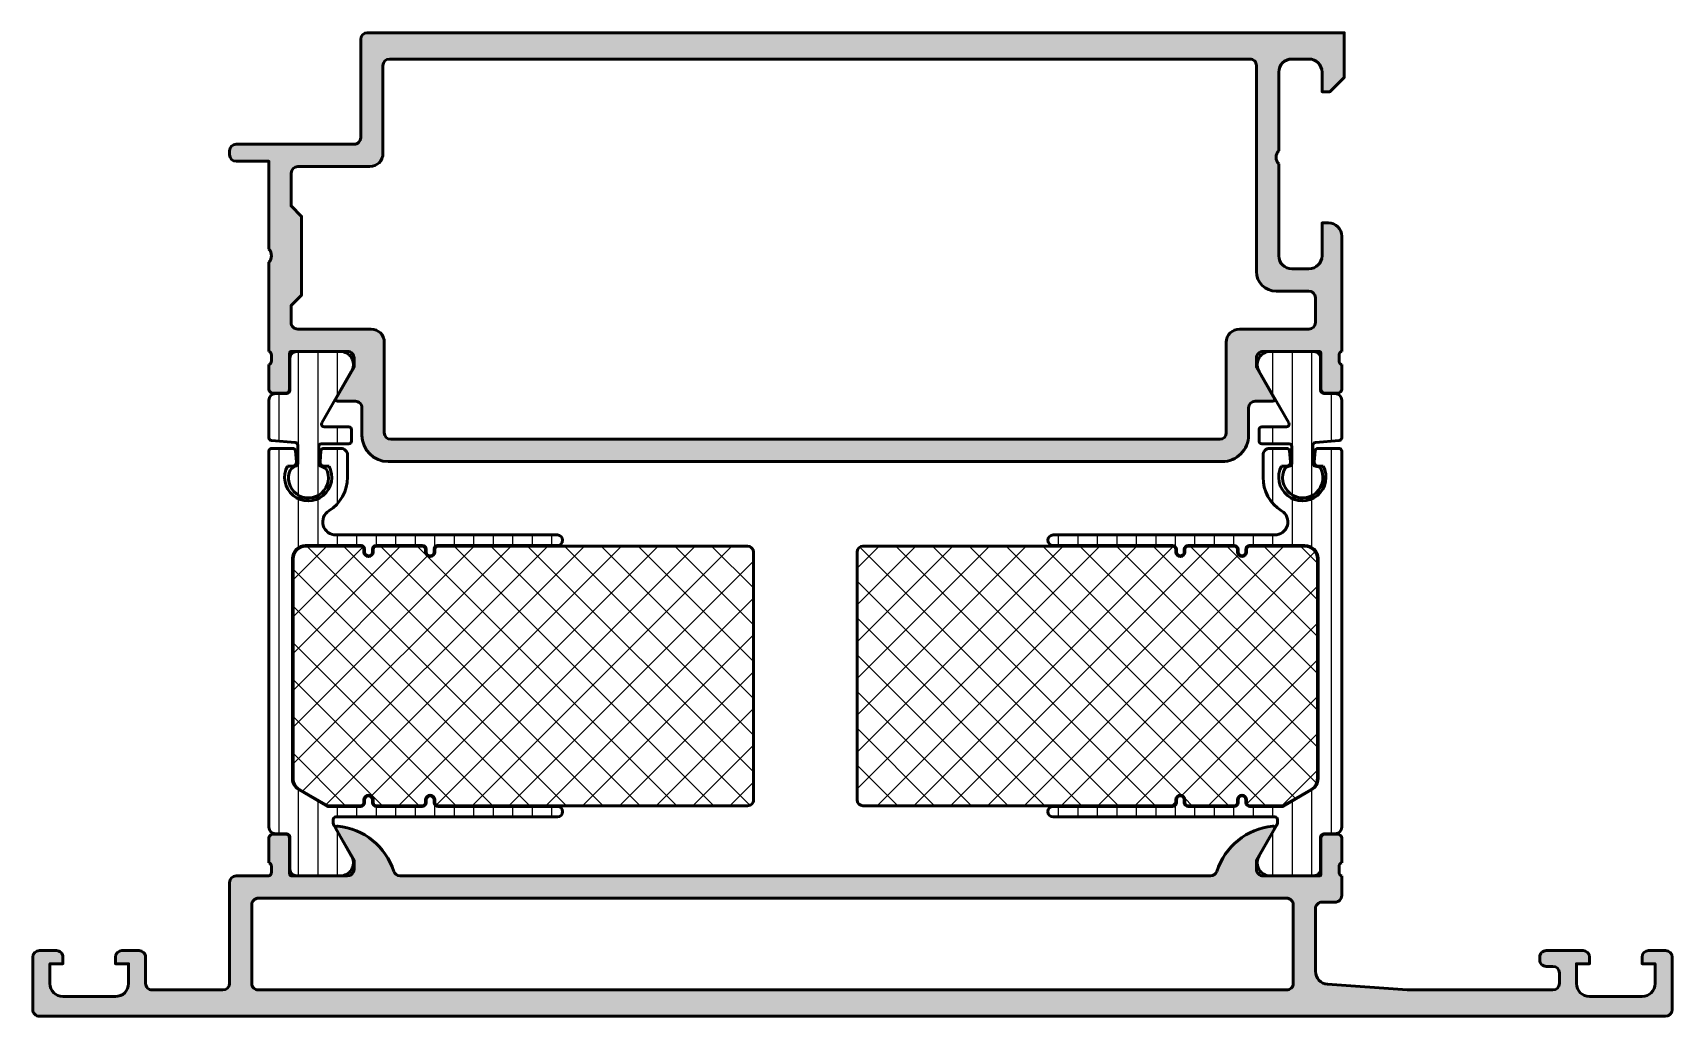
# Model space of a CAD drawing. Extents: x 5 to 130, y 0 to 75.
import ezdxf

# ---------------------------------------------------------------- set-up
doc = ezdxf.new("R2010")
doc.units = 0
for name, color, linetype, lineweight in [('0S-Alu contour', 7, 'Continuous', 50), ('0S-Alu hatch', 252, 'Continuous', 25), ('0S-Plastic contour', 254, 'Continuous', 50), ('0S-Plastic hatch', 253, 'Continuous', 25), ('0S-PT contour', 91, 'Continuous', 50), ('0S-PT hatch', 103, 'Continuous', 25)]:
    doc.layers.add(name, color=color, linetype=linetype, lineweight=lineweight)
pattern_1 = [(90, (0, 0), (-1.4859, 0), [])]
pattern_2 = [(135, (0, 0), (-1.403165018917055, -1.403165018917055), []), (225, (0, 0), (1.403165018917055, -1.403165018917055), [])]

# ---------------------------------------------------------------- blocks, each defined once
blk = doc.blocks.new('398610__426A4149_CAB2_4C79_96F8_25906161F32A_')
at = {"layer": '0S-Alu hatch'}
h = blk.add_hatch(color=256, dxfattribs=at)
edge = h.paths.add_edge_path()
edge.add_line((30.00026401343133, 74.49996053305142), (30.00026401343133, 66.99996053305108))
edge.add_ellipse((29.50029453007856, 66.99993001360983), major_axis=(-0.4999694842842645, 0), ratio=1, start_angle=89.9930054588288, end_angle=180.0034974838206, ccw=False)
edge.add_line((29.50023349491745, 66.49996053305108), (20.50026401342633, 66.4999605330504))
edge.add_arc((20.50026401343116, 65.9999605293255), 0.5000000037248912, 90.00000000055367, 179.993005887432)
edge.add_line((20.00026401343156, 66.00002156447209), (20.00026401343145, 65.69998799886048))
edge.add_arc((20.5002640136636, 65.69998799887071), 0.5000000002321487, 180, 269.9982514709477)
edge.add_line((20.50024875486908, 65.19998799887139), (23.00000000000024, 65.19998799887128))
edge.add_line((23.00000000000024, 65.19998799887128), (23.00000000000036, 58.49998989305993))
edge.add_ellipse((22.47497580304793, 57.99998247042482), major_axis=(-0.7250226410780192, 0), ratio=1, start_angle=136.3989482371658, end_angle=223.6019249855897, ccw=False)
edge.add_line((23.0000076203586, 57.49998304953795), (22.9999999987556, 50.69903613579572))
edge.add_ellipse((22.92116355221257, 50.43151554380262), major_axis=(-0.2788950563274168, 0), ratio=1, start_angle=178.8354106259059, end_angle=253.5801235805098, ccw=False)
edge.add_line((23.2000009987556, 50.42584713580426), (23.2000009987556, 49.97225313580426))
edge.add_ellipse((22.92113290311244, 49.96659247632718), major_axis=(-0.2789255417371367, 0), ratio=1, start_angle=106.42459455535291, end_angle=181.1628700728909, ccw=False)
edge.add_line((22.9999999987556, 49.69904913580426), (22.9999999987556, 47.81903813579576))
edge.add_arc((23.2999999987556, 47.81903813579575), 0.3000000000000007, 180, 269.9999999999973)
edge.add_line((23.29999999875558, 47.51903813579575), (24.27997431779841, 47.51903813579575))
edge.add_arc((24.27997431779839, 47.81903813579574), 0.2999999999999829, 270.0000000000027, 360)
edge.add_line((24.57997431779837, 47.81903813579574), (24.57997431779839, 50.57903613579575))
edge.add_ellipse((24.69997431780208, 50.57903613579576), major_axis=(-0.1200000000036923, 0), ratio=1, start_angle=269.9999999999898, end_angle=360, ccw=False)
edge.add_line((24.6999743178021, 50.69903613579946), (29.00000000000036, 50.69905697636784))
edge.add_ellipse((29.00001032011104, 50.19906729647885), major_axis=(-0.4999896799954905, 0), ratio=1, start_angle=179.9988173777202, end_angle=270.00118262198146, ccw=False)
edge.add_line((29.50000000000001, 50.19905697636826), (29.4999999999999, 49.49904476933761))
edge.add_line((29.4999999999999, 49.49904476933761), (28.11175537109274, 47.09453427128983))
edge.add_arc((28.23870596663836, 47.03784388477288), 0.1390332824644123, 155.9366245846284, 266.6097434881932)
edge.add_line((28.23048400878851, 46.89905392461025), (29.59999999875596, 46.89905392460992))
edge.add_ellipse((29.59999999875619, 46.39905392461094), major_axis=(-0.4999999999989769, 0), ratio=1, start_angle=180, end_angle=270.00000000002603, ccw=False)
edge.add_line((30.09999999875517, 46.39905392461094), (30.09999999875608, 44.29872916121257))
edge.add_arc((32.09999999875596, 44.29872916121223), 1.999999999999886, 180, 269.999999999987)
edge.add_line((32.09999999875551, 42.29872916121235), (95.7000030517554, 42.29872916121189))
edge.add_arc((95.70000305175614, 44.29872916121252), 2.000000000000625, 269.9999999999789, 360)
edge.add_line((97.70000305175678, 44.29872916121252), (97.70000305175678, 46.3990539246098))
edge.add_ellipse((98.20000305175648, 46.39905392461009), major_axis=(-0.4999999999997158, 0), ratio=1, start_angle=270.0000000000456, end_angle=360, ccw=False)
edge.add_line((98.20000305175608, 46.8990539246098), (99.56953430175747, 46.89905392460992))
edge.add_arc((99.56129753257004, 47.03785288071481), 0.1390431392858145, 273.3961299493358, 384.0575019778603)
edge.add_line((99.68826293945312, 47.09453427128937), (98.30001831054587, 49.49904476933728))
edge.add_line((98.30001831054587, 49.49904476933728), (98.3000183105463, 50.19905697637819))
edge.add_ellipse((98.80000305385288, 50.19907223655369), major_axis=(-0.4999847435394497, 0), ratio=1, start_angle=-90.00699432660582, end_angle=0.0017487406075247236, ccw=False)
edge.add_line((98.80006408900442, 50.69905697636773), (103.1000287327089, 50.69903613579935))
edge.add_ellipse((103.1000287327089, 50.57903613579575), major_axis=(-0.1200000000035999, 0), ratio=1, start_angle=180, end_angle=270, ccw=False)
edge.add_line((103.2200287327125, 50.57903613579575), (103.2200287327125, 47.81903813579574))
edge.add_arc((103.5200287327125, 47.81903813579574), 0.2999999999999794, 180, 269.9999999999973)
edge.add_line((103.5200287327125, 47.51903813579575), (104.5000030517553, 47.51903813579574))
edge.add_arc((104.5000030517553, 47.81903813579575), 0.3000000000000007, 270.0000000000027, 360)
edge.add_line((104.8000030517553, 47.81903813579575), (104.8000030517553, 49.69904913580426))
edge.add_ellipse((104.8788701473985, 49.96659247632724), major_axis=(-0.2789255417371992, 0), ratio=1, start_angle=-1.1628700728805939, end_angle=73.5754054446374, ccw=False)
edge.add_line((104.6000020517553, 49.97225313580426), (104.6000020517553, 50.42584713580426))
edge.add_ellipse((104.8788394983004, 50.43151554380266), major_axis=(-0.2788950563294702, 0), ratio=1, start_angle=-73.5801235805107, end_angle=1.1645893740953284, ccw=False)
edge.add_line((104.8000030517568, 50.69903613579774), (104.8000030517582, 59.49997579183968))
edge.add_arc((103.8000030516409, 59.49997579183923), 1.000000000117324, 0, 90.00087426481947)
edge.add_line((103.7999877928413, 60.49997579184014), (103.3000030517573, 60.49997579184003))
edge.add_line((103.3000030517573, 60.49997579184003), (103.3000030517579, 57.99997579184003))
edge.add_ellipse((102.2999156542848, 58.00006318930236), major_axis=(-1.000087401291919, 0), ratio=1, start_angle=90.00501389830981, end_angle=179.9949929319336, ccw=False)
edge.add_line((102.300003170967, 56.99997579183968), (100.999954342842, 56.99997579184003))
edge.add_ellipse((101.0000131405708, 58.00003458956876), major_axis=(-1.000058799457211, 0), ratio=1, start_angle=0.0033686637580103707, end_angle=89.99663133636608, ccw=False)
edge.add_line((99.9999543428421, 57.99997579183776), (99.99995434284199, 64.9999757932353))
edge.add_ellipse((100.5249247822738, 65.49994419480664), major_axis=(-0.7249568020558481, 0), ratio=1, start_angle=-43.60785378748841, end_angle=43.602621782704375, ccw=False)
edge.add_line((100.0000000000002, 65.99996053234177), (99.99999999999943, 71.9999605330504))
edge.add_ellipse((101.0000549274128, 71.99990560563758), major_axis=(-1.000054928921814, 0), ratio=1, start_angle=270.00314693605833, end_angle=359.9968530639975, ccw=False)
edge.add_line((101.0000000000003, 72.99996053305097), (102.3000030517584, 72.9999605330504))
edge.add_ellipse((102.2999772237506, 71.99993470504324), major_axis=(-1.000025828340687, 0), ratio=1, start_angle=180.0014797973691, end_angle=269.99852020238484, ccw=False)
edge.add_line((103.3000030517578, 71.99996053304667), (103.3000030517572, 70.49996053305097))
edge.add_line((103.3000030517572, 70.49996053305097), (103.8999938964832, 70.49996053305142))
edge.add_line((103.8999938964832, 70.49996053305142), (105.0000000000004, 71.59996663656545))
edge.add_line((105.0000000000004, 71.59996663656545), (105, 74.99996053305108))
edge.add_line((105, 74.99996053305108), (30.50026401343156, 74.99996053305085))
edge.add_arc((30.50028493701997, 74.49993960946222), 0.5000209240264142, 90.00239756628336, 179.9976024336429)
edge = h.paths.add_edge_path()
edge.add_ellipse((32.20029758276725, 72.49994832601908), major_axis=(-0.5000305185099587, 0), ratio=1, start_angle=270.00349684403255, end_angle=359.99650315784504, ccw=False)
edge.add_line((32.20026706518378, 72.99997884359777), (97.80001220309045, 72.99994832622986))
edge.add_ellipse((97.80004272253703, 72.49997884266699), major_axis=(-0.4999694844943577, 0), ratio=1, start_angle=179.9930054594119, end_angle=270.0034974844233, ccw=False)
edge.add_line((98.30001220330585, 72.499917807511), (98.30001220703127, 56.79997121420263))
edge.add_arc((99.8000122070307, 56.79997121420263), 1.499999999999431, 180, 270)
edge.add_line((99.8000122070307, 55.29997121420319), (102.3000030517578, 55.29997121420319))
edge.add_ellipse((102.3000030517577, 54.79997121420359), major_axis=(-0.4999999999996021, 0), ratio=1, start_angle=180, end_angle=269.9999999999935, ccw=False)
edge.add_line((102.8000030517573, 54.79997121420353), (102.8000030517571, 52.8990569763676))
edge.add_ellipse((102.3000030517575, 52.8990569763676), major_axis=(-0.4999999999996021, 0), ratio=1, start_angle=90.00000000000648, end_angle=180, ccw=False)
edge.add_line((102.3000030517576, 52.399056976368), (97.00092949662233, 52.39905697636789))
edge.add_arc((97.00092744759444, 51.39814783931104), 1.000909137058941, 89.99988270598566, 180.0001172906019)
edge.add_line((96.00001831053758, 51.39814579028097), (96.00000305175672, 44.4987016953914))
edge.add_ellipse((95.49999232068392, 44.49874294562886), major_axis=(-0.5000107327743344, 0), ratio=1, start_angle=90.0012296638356, end_angle=179.9952731724382, ccw=False)
edge.add_line((95.50000305175558, 43.99873221296968), (32.29999795146661, 43.99873221296957))
edge.add_ellipse((32.30000868249466, 44.49874089829006), major_axis=(-0.5000086854356472, 0), ratio=1, start_angle=0.004726827561796654, end_angle=89.9987703361254, ccw=False)
edge.add_line((31.79999999876056, 44.49869964822141), (31.79998473998025, 51.39905798094414))
edge.add_arc((30.80001000428274, 51.39903678357882), 0.9999747359221768, 0.0012145502538139, 90.00144913860443)
edge.add_line((30.79998471268176, 52.39901151918116), (25.20000326079595, 52.40031028011491))
edge.add_ellipse((25.20000326079591, 52.90031028011487), major_axis=(-0.4999999999999574, 0), ratio=1, start_angle=0, end_angle=90.00000000000489, ccw=False)
edge.add_line((24.70000326079595, 52.90031028011481), (24.70000326079595, 54.199975114528))
edge.add_line((24.70000326079595, 54.199975114528), (25.5000076203586, 54.99997947409008))
edge.add_line((25.5000076203586, 54.99997947409008), (25.5000076203586, 60.99998547245252))
edge.add_line((25.5000076203586, 60.99998547245252), (24.70000326079618, 61.79998983201506))
edge.add_line((24.70000326079618, 61.79998983201506), (24.70001455071078, 64.29997378518303))
edge.add_ellipse((25.20001455071041, 64.2999727400814), major_axis=(-0.500000000000723, 0), ratio=1, start_angle=270.00000000014006, end_angle=359.9998802401752, ccw=False)
edge.add_line((25.20001455070918, 64.79997274008213), (30.70026706512216, 64.79997274001335))
edge.add_arc((30.70027874519629, 65.79996106000641), 0.9999883200612778, 269.9993307732317, 360.000669226757)
edge.add_line((31.70026706518935, 65.79997274008258), (31.70026706518856, 72.49997884358616))
at = {"layer": '0S-Alu contour', "color": 7}
for points in [[(30.00026401343133, 74.49996053305142), (30.00026401343133, 66.99996053305108)], [(103.3000030517578, 71.99996053304667), (103.3000030517572, 70.49996053305097), (103.8999938964832, 70.49996053305142), (105.0000000000004, 71.59996663656545), (105, 74.99996053305108), (30.50026401343156, 74.99996053305085)], [(32.20026706518378, 72.99997884359777), (97.80001220309045, 72.99994832622986)], [(101.0000000000003, 72.99996053305097), (102.3000030517584, 72.9999605330504)], [(31.70026706518935, 65.79997274008258), (31.70026706518856, 72.49997884358616)], [(98.30001220330585, 72.499917807511), (98.30001220703127, 56.79997121420263)], [(100.0000000000002, 65.99996053234177), (99.99999999999943, 71.9999605330504)], [(29.50023349491745, 66.49996053305108), (20.50026401342633, 66.4999605330504)], [(20.00026401343156, 66.00002156447209), (20.00026401343145, 65.69998799886048)], [(20.50024875486908, 65.19998799887139), (23.00000000000024, 65.19998799887128), (23.00000000000036, 58.49998989305993)], [(24.70000326079595, 52.90031028011481), (24.70000326079595, 54.199975114528), (25.5000076203586, 54.99997947409008), (25.5000076203586, 60.99998547245252), (24.70000326079618, 61.79998983201506), (24.70001455071078, 64.29997378518303)], [(25.20001455070918, 64.79997274008213), (30.70026706512216, 64.79997274001335)], [(99.9999543428421, 57.99997579183776), (99.99995434284199, 64.9999757932353)], [(103.7999877928413, 60.49997579184014), (103.3000030517573, 60.49997579184003), (103.3000030517579, 57.99997579184003)], [(104.8000030517568, 50.69903613579774), (104.8000030517582, 59.49997579183968)], [(23.0000076203586, 57.49998304953795), (22.9999999987556, 50.69903613579572)], [(102.300003170967, 56.99997579183968), (100.999954342842, 56.99997579184003)], [(99.8000122070307, 55.29997121420319), (102.3000030517578, 55.29997121420319)], [(102.8000030517573, 54.79997121420353), (102.8000030517571, 52.8990569763676)], [(30.79998471268176, 52.39901151918116), (25.20000326079595, 52.40031028011491)], [(31.79999999876056, 44.49869964822141), (31.79998473998025, 51.39905798094414)], [(96.00001831053758, 51.39814579028097), (96.00000305175672, 44.4987016953914)], [(102.3000030517576, 52.399056976368), (97.00092949662233, 52.39905697636789)], [(23.2000009987556, 50.42584713580426), (23.2000009987556, 49.97225313580426)], [(24.57997431779837, 47.81903813579574), (24.57997431779839, 50.57903613579575)], [(24.6999743178021, 50.69903613579946), (29.00000000000036, 50.69905697636784)], [(29.50000000000001, 50.19905697636826), (29.4999999999999, 49.49904476933761), (28.11175537109274, 47.09453427128983)], [(99.68826293945312, 47.09453427128937), (98.30001831054587, 49.49904476933728), (98.3000183105463, 50.19905697637819)], [(98.80006408900442, 50.69905697636773), (103.1000287327089, 50.69903613579935)], [(103.2200287327125, 50.57903613579575), (103.2200287327125, 47.81903813579574)], [(104.6000020517553, 49.97225313580426), (104.6000020517553, 50.42584713580426)], [(22.9999999987556, 49.69904913580426), (22.9999999987556, 47.81903813579576)], [(104.8000030517553, 47.81903813579575), (104.8000030517553, 49.69904913580426)], [(23.29999999875558, 47.51903813579575), (24.27997431779841, 47.51903813579575)], [(103.5200287327125, 47.51903813579575), (104.5000030517553, 47.51903813579574)], [(28.23048400878851, 46.89905392461025), (29.59999999875596, 46.89905392460992)], [(30.09999999875517, 46.39905392461094), (30.09999999875608, 44.29872916121257)], [(97.70000305175678, 44.29872916121252), (97.70000305175678, 46.3990539246098)], [(98.20000305175608, 46.8990539246098), (99.56953430175747, 46.89905392460992)], [(95.50000305175558, 43.99873221296968), (32.29999795146661, 43.99873221296957)], [(32.09999999875551, 42.29872916121235), (95.7000030517554, 42.29872916121189)]]:
    blk.add_lwpolyline(points, dxfattribs=at)
for centre, radius, start, end in [((30.50028493701997, 74.49993960946222), 0.5000209240264142, 90.00239756628336, 179.9976024336429), ((20.50026401343116, 65.9999605293255), 0.5000000037248912, 90.00000000055367, 179.993005887432), ((20.5002640136636, 65.69998799887071), 0.5000000002321487, 180, 269.9982514709477), ((30.70027874519629, 65.79996106000641), 0.9999883200612778, 269.9993307732317, 0.0006692267570559), ((103.8000030516409, 59.49997579183923), 1.000000000117324, 0, 90.00087426481947), ((99.8000122070307, 56.79997121420263), 1.499999999999431, 180, 270), ((30.80001000428274, 51.39903678357882), 0.9999747359221768, 0.0012145502538139, 90.00144913860443), ((97.00092744759444, 51.39814783931104), 1.000909137058941, 89.99988270598566, 180.0001172906019), ((23.2999999987556, 47.81903813579575), 0.3000000000000007, 180, 269.9999999999973), ((24.27997431779839, 47.81903813579574), 0.2999999999999829, 270.0000000000027, 0), ((103.5200287327125, 47.81903813579574), 0.2999999999999794, 180, 269.9999999999973), ((104.5000030517553, 47.81903813579575), 0.3000000000000007, 270.0000000000027, 0), ((28.23870596663836, 47.03784388477288), 0.1390332824644123, 155.9366245846284, 266.6097434881932), ((99.56129753257004, 47.03785288071481), 0.1390431392858145, 273.3961299493358, 24.05750197786036), ((32.09999999875596, 44.29872916121223), 1.999999999999886, 180, 269.999999999987), ((95.70000305175614, 44.29872916121252), 2.000000000000625, 269.9999999999789, 0)]:
    blk.add_arc(centre, radius, start, end, dxfattribs=at)
at = {"layer": '0S-Alu contour', "color": 7, "extrusion": (0, 0, -1)}
for centre, radius, start, end in [((-32.20029758276725, 72.49994832601908), 0.5000305185099587, 0.003496842154942, 89.99650315596745), ((-97.80004272253703, 72.49997884266699), 0.4999694844943577, 89.99650251557671, 180.0069945405882), ((-101.0000549274128, 71.99990560563758), 1.000054928921814, 0.0031469360025308, 89.99685306394169), ((-102.2999772237506, 71.99993470504324), 1.000025828340687, 90.00147979761515, 179.9985202026309), ((-29.50029453007856, 66.99993001360983), 0.4999694842842645, 179.9965025161794, 270.0069945411712), ((-100.5249247822738, 65.49994419480664), 0.7249568020558481, 316.3973782172956, 43.60785378748848), ((-25.20001455071041, 64.2999727400814), 0.500000000000723, 0.0001197598248263, 89.99999999985995), ((-22.47497580304793, 57.99998247042482), 0.7250226410780192, 136.3980750144103, 223.6010517628343), ((-101.0000131405708, 58.00003458956876), 1.000058799457211, 270.0033686636339, 359.996631336242), ((-102.2999156542848, 58.00006318930236), 1.000087401291919, 180.0050070680665, 269.9949861016902), ((-102.3000030517577, 54.79997121420359), 0.4999999999996021, 90.00000000000651, 180), ((-25.20000326079591, 52.90031028011487), 0.4999999999999574, 269.9999999999951, 0), ((-102.3000030517575, 52.8990569763676), 0.4999999999996021, 180, 269.9999999999935), ((-22.92116355221257, 50.43151554380262), 0.2788950563274168, 106.4198764194902, 181.1645893740941), ((-24.69997431780208, 50.57903613579576), 0.1200000000036923, 0, 90.00000000001017), ((-29.00001032011104, 50.19906729647885), 0.4999896799954905, 89.99881737801857, 180.0011826222798), ((-98.80000305385288, 50.19907223655369), 0.4999847435394497, 359.9982512593925, 90.0069943266058), ((-103.1000287327089, 50.57903613579575), 0.1200000000035999, 90, 180), ((-104.8788394983004, 50.43151554380266), 0.2788950563294702, 358.8354106259047, 73.58012358051073), ((-22.92113290311244, 49.96659247632718), 0.2789255417371367, 178.8371299271091, 253.5754054446471), ((-104.8788701473985, 49.96659247632724), 0.2789255417371992, 286.4245945553626, 1.162870072880582), ((-29.59999999875619, 46.39905392461094), 0.4999999999989769, 89.99999999997395, 180), ((-98.20000305175648, 46.39905392461009), 0.4999999999997158, 0, 89.9999999999544), ((-32.30000868249466, 44.49874089829006), 0.5000086854356472, 270.0012296638746, 359.9952731724382), ((-95.49999232068392, 44.49874294562886), 0.5000107327743344, 180.0047268275618, 269.9987703361644)]:
    blk.add_arc(centre, radius, start, end, dxfattribs=at)
blk = doc.blocks.new('284687__A1583574_2551_459C_8430_BAB45DD45043___BDE68979_79F2_4155_922D_4C33D8D318EC_')
at = {"layer": '0S-Plastic hatch'}
h = blk.add_hatch(dxfattribs=at)
h.set_pattern_fill('ANSI31', color=256, scale=0.4680000000000001, angle=45, style=0)
h.set_pattern_definition(pattern_1)
edge = h.paths.add_edge_path()
edge.add_line((22.99996643066237, 46.98996342745856), (22.99996643066237, 44.10745778170661))
edge.add_arc((23.20037044191037, 44.10784955545085), 0.2004043941907311, 180.1120085038914, 269.8836202750908)
edge.add_line((23.19996337890456, 43.90744557467536), (24.99996643066237, 43.74994435397224))
edge.add_ellipse((24.99956217321669, 43.54954317854284), major_axis=(-0.2004015831713085, 0), ratio=1, start_angle=180.1112080115199, end_angle=269.8844207674584, ccw=False)
edge.add_line((25.19996337890456, 43.54993214694098), (25.19996337890456, 42.14993634310798))
edge.add_ellipse((24.99955938870891, 42.15032811118244), major_axis=(-0.2004043731273366, 0), ratio=1, start_angle=90.11419246348919, end_angle=179.8879931053353, ccw=False)
edge.add_line((24.99995880126784, 41.94992413607673), (24.64496307372878, 41.70015710674118))
edge.add_arc((26.02052722929911, 41.04591890942808), 1.523221705764923, 154.5635640196656, 388.8292213521333)
edge.add_line((27.3549621582014, 41.7804172317127), (26.99996643066237, 41.94992413607673))
edge.add_ellipse((27.00036302249777, 42.1503252905665), major_axis=(-0.2004015469149841, 0), ratio=1, start_angle=0.11120204489219532, end_angle=89.8866123862843, ccw=False)
edge.add_line((26.79996185302565, 42.14993634310797), (26.79996185302565, 43.44995656100349))
edge.add_ellipse((27.00032401770324, 43.44957605733054), major_axis=(-0.200362525980616, 0), ratio=1, start_angle=270.1044375530914, end_angle=359.89119089237767, ccw=False)
edge.add_line((26.99995880126784, 43.64993825045661), (29.09995727538895, 43.64993825045661))
edge.add_arc((29.09956068355354, 43.85033940494637), 0.2004015469149805, 270.1133876137198, 359.8887979551078)
edge.add_line((29.29996185302565, 43.84995045748785), (29.29996185302565, 44.74994435397223))
edge.add_arc((29.09953972943126, 44.74953445319072), 0.2004225427558994, 0.1171804371410508, 89.88063399403912)
edge.add_line((29.09995727538893, 44.94995656100349), (27.21239213250671, 44.94995656100349))
edge.add_ellipse((27.21239213250671, 45.14995656100349), major_axis=(-0.2000000000000028, 0), ratio=1, start_angle=-29.879840183826104, end_angle=90.00000000000102, ccw=False)
edge.add_line((27.0389777143551, 45.24959309836375), (29.28544792876183, 49.15950742745856))
edge.add_arc((28.44419527977049, 49.70014235273572), 0.9999960709244813, 327.2729839001592, 441.8183919481002)
edge.add_line((28.58650592876184, 50.68996042745857), (25.10996443066209, 50.68996053304444))
edge.add_arc((25.10996179103701, 50.18996455560582), 0.4999959774455833, 89.9996975188133, 180.0003024817733)
edge.add_line((24.6099658135984, 50.18996191597562), (24.61029775825629, 47.79000502687161))
edge.add_ellipse((24.31029776112584, 47.78996353304444), major_axis=(-0.3000000000000154, 0), ratio=1, start_angle=90.00000746561977, end_angle=180.0079247372928, ccw=False)
edge.add_line((24.31029780021574, 47.48996353304443), (23.49996636551257, 47.48996342745856))
edge.add_arc((23.49996643066237, 46.98996342745856), 0.5, 90.00000746561778, 180)
at = {"layer": '0S-Plastic contour', "color": 7}
for points in [[(24.6099658135984, 50.18996191597562), (24.61029775825629, 47.79000502687161)], [(28.58650592876184, 50.68996042745857), (25.10996443066209, 50.68996053304444)], [(27.0389777143551, 45.24959309836375), (29.28544792876183, 49.15950742745856)], [(22.99996643066237, 46.98996342745856), (22.99996643066237, 44.10745778170661)], [(24.31029780021574, 47.48996353304443), (23.49996636551257, 47.48996342745856)], [(23.19996337890456, 43.90744557467536), (24.99996643066237, 43.74994435397224)], [(29.09995727538893, 44.94995656100349), (27.21239213250671, 44.94995656100349)], [(29.29996185302565, 43.84995045748785), (29.29996185302565, 44.74994435397223)], [(25.19996337890456, 43.54993214694098), (25.19996337890456, 42.14993634310798)], [(26.79996185302565, 42.14993634310797), (26.79996185302565, 43.44995656100349)], [(26.99995880126784, 43.64993825045661), (29.09995727538895, 43.64993825045661)], [(24.99995880126784, 41.94992413607673), (24.64496307372878, 41.70015710674118)], [(27.3549621582014, 41.7804172317127), (26.99996643066237, 41.94992413607673)]]:
    blk.add_lwpolyline(points, dxfattribs=at)
for centre, radius, start, end in [((25.10996179103701, 50.18996455560582), 0.4999959774455833, 89.9996975188133, 180.0003024817733), ((28.44419527977049, 49.70014235273572), 0.9999960709244813, 327.2729839001592, 81.81839194810021), ((23.49996643066237, 46.98996342745856), 0.5, 90.00000746561778, 180), ((23.20037044191037, 44.10784955545085), 0.2004043941907311, 180.1120085038914, 269.8836202750908), ((29.09953972943126, 44.74953445319072), 0.2004225427558994, 0.1171804371410508, 89.88063399403912), ((29.09956068355354, 43.85033940494637), 0.2004015469149805, 270.1133876137198, 359.8887979551078), ((26.02052722929911, 41.04591890942808), 1.523221705764923, 154.5635640196656, 28.82922135213329)]:
    blk.add_arc(centre, radius, start, end, dxfattribs=at)
at = {"layer": '0S-Plastic contour', "color": 7, "extrusion": (0, 0, -1)}
for centre, radius, start, end in [((-24.31029776112584, 47.78996353304444), 0.3000000000000154, 179.9920752627072, 269.9999925343802), ((-27.21239213250671, 45.14995656100349), 0.2000000000000028, 269.999999999999, 29.87984018382617), ((-24.99956217321669, 43.54954317854284), 0.2004015831713085, 90.1155792325416, 179.8887919884801), ((-27.00032401770324, 43.44957605733054), 0.200362525980616, 0.1088091076223094, 89.89556244690863), ((-24.99955938870891, 42.15032811118244), 0.2004043731273366, 180.1120068946648, 269.8858075365108), ((-27.00036302249777, 42.1503252905665), 0.2004015469149841, 270.1133876137157, 359.8887979551078)]:
    blk.add_arc(centre, radius, start, end, dxfattribs=at)
blk = doc.blocks.new('284687__5B1A25D0_B9FC_4070_8DE9_6417CBF2B6C8___0C7F9084_C98E_4792_9852_11AEF96EA4F3_')
at = {"layer": '0S-Plastic hatch'}
h = blk.add_hatch(dxfattribs=at)
h.set_pattern_fill('ANSI31', color=256, scale=0.4680000000000001, angle=45, style=0)
h.set_pattern_definition(pattern_1)
edge = h.paths.add_edge_path()
edge.add_line((22.99996948242176, 43.09991622952818), (22.99996948242176, 14.40995458688444))
edge.add_arc((23.49996643066197, 14.40995458688444), 0.4999969482402065, 180, 269.9999925343822)
edge.add_line((23.49996636551257, 13.90995763864424), (24.31029780021574, 13.90995753305837))
edge.add_ellipse((24.31029776112586, 13.60995753305838), major_axis=(-0.299999999999998, 0), ratio=1, start_angle=179.9920752627074, end_angle=269.9999925343836, ccw=False)
edge.add_line((24.61029775825629, 13.60991603923108), (24.6099658135984, 11.20995915012207))
edge.add_arc((25.10996179103701, 11.20995651049699), 0.4999959774455904, 179.9996975182267, 270.0003024811867)
edge.add_line((25.10996443066209, 10.70996053305836), (28.58650592876184, 10.70996063864423))
edge.add_arc((28.44419527977049, 11.69977871336708), 0.9999960709244767, 278.1816080518998, 392.7270160998411)
edge.add_line((29.28544792876183, 12.24041363864424), (27.96643954055998, 14.5361083530247))
edge.add_ellipse((28.39997558593895, 14.7851996964253), major_axis=(-0.4999999999999573, 0), ratio=1, start_angle=0, end_angle=29.879840183825706, ccw=False)
edge.add_line((27.89997558593899, 14.78519969642531), (27.89997558593899, 14.99992543804701))
edge.add_ellipse((28.09997558593899, 14.99992543804704), major_axis=(-0.1999999999999993, 0), ratio=1, start_angle=270.00000000000307, end_angle=360, ccw=False)
edge.add_line((28.09997558593898, 15.19992543804704), (44.9999786376967, 15.19992543804707))
edge.add_arc((44.9999786376967, 15.59991933453143), 0.3999938964843608, 270, 450)
edge.add_line((44.9999786376967, 15.99991323101579), (35.89996032714976, 15.99991294315524))
edge.add_ellipse((35.89996032714989, 16.29991294315521), major_axis=(-0.2999999999999687, 0), ratio=1, start_angle=0, end_angle=89.99999999997561, ccw=False)
edge.add_line((35.59996032714991, 16.29991294315521), (35.59996032714991, 16.4999129431552))
edge.add_arc((35.29996490478664, 16.49991294315508), 0.2999954223632812, 0, 180)
edge.add_line((34.99996948242336, 16.49991294315508), (34.99996948242336, 16.29991294315528))
edge.add_ellipse((34.69996948242317, 16.29991294315523), major_axis=(-0.300000000000189, 0), ratio=1, start_angle=90.00000000001222, end_angle=180, ccw=False)
edge.add_line((34.69996948242323, 15.99991294315504), (31.19996032714977, 15.9999132310159))
edge.add_ellipse((31.19996032714991, 16.29991323101583), major_axis=(-0.2999999999999261, 0), ratio=1, start_angle=0, end_angle=89.99999999997289, ccw=False)
edge.add_line((30.89996032714998, 16.29991323101583), (30.89996032714998, 16.49991323101583))
edge.add_arc((30.5999649047867, 16.49991323101571), 0.2999954223632812, 0, 180)
edge.add_line((30.29996948242342, 16.49991323101571), (30.29996948242342, 16.29991323101591))
edge.add_ellipse((29.99996948242324, 16.29991323101585), major_axis=(-0.3000000000001783, 0), ratio=1, start_angle=90.00000000001017, end_angle=180, ccw=False)
edge.add_line((29.9999694824233, 15.99991323101567), (27.47375183105618, 15.99991323101577))
edge.add_line((27.47375183105618, 15.99991323101577), (25.30004882812659, 17.25464497861045))
edge.add_ellipse((25.80005510384518, 18.12075329214588), major_axis=(-1.000074940458544, 0), ratio=1, start_angle=0.0011141101646217066, end_angle=60.00206363610738, ccw=False)
edge.add_line((24.7999801635757, 18.12073384579807), (24.79996755352073, 34.8999365639467))
edge.add_ellipse((25.79996755352012, 34.89993764507842), major_axis=(-0.9999999999999769, 0), ratio=1, start_angle=-89.9999999999958, end_angle=6.194420529936906e-05, ccw=False)
edge.add_line((25.79996755352005, 35.8999376450784), (29.9999694824233, 35.89993764507817))
edge.add_ellipse((29.99996948242336, 35.59993764507817), major_axis=(-0.3000000000000043, 0), ratio=1, start_angle=180, end_angle=270.0000000000122, ccw=False)
edge.add_line((30.29996948242337, 35.59993764507816), (30.29996948242337, 35.3999376450783))
edge.add_arc((30.59996490478665, 35.39993764507829), 0.2999954223632812, 180, 360)
edge.add_line((30.89996032714993, 35.39993764507829), (30.89996032714993, 35.59993764507831))
edge.add_ellipse((31.19996032714995, 35.59993764507829), major_axis=(-0.300000000000022, 0), ratio=1, start_angle=270.0000000000048, end_angle=360, ccw=False)
edge.add_line((31.19996032714992, 35.89993764507831), (34.6999694824233, 35.8999376450783))
edge.add_ellipse((34.69996948242329, 35.59993764507829), major_axis=(-0.3000000000000043, 0), ratio=1, start_angle=180, end_angle=269.99999999999864, ccw=False)
edge.add_line((34.9999694824233, 35.59993764507829), (34.9999694824233, 35.39993735721766))
edge.add_arc((35.29996490478658, 35.39993735721765), 0.2999954223632812, 180, 360)
edge.add_line((35.59996032714986, 35.39993735721765), (35.59996032714986, 35.59993764507832))
edge.add_ellipse((35.89996032714985, 35.59993764507831), major_axis=(-0.29999999999999, 0), ratio=1, start_angle=269.9999999999959, end_angle=360, ccw=False)
edge.add_line((35.89996032714987, 35.8999376450783), (44.9999786376967, 35.89993764507821))
edge.add_arc((44.9999786376967, 36.29993154156262), 0.3999938964844105, 270, 450)
edge.add_line((44.9999786376967, 36.69992543804703), (28.10715648035972, 36.69992543804704))
edge.add_ellipse((28.10715648035975, 37.69992543804701), major_axis=(-0.9999999999999644, 0), ratio=1, start_angle=-58.211669356390985, end_angle=89.99999999999858, ccw=False)
edge.add_arc((26.00002572821299, 41.09992543707035), 3.000000000000198, 301.788330643613, 360.0039970867418)
edge.add_line((29.00002572091302, 41.10013472404257), (28.99996643066567, 42.7999132310157))
edge.add_arc((28.49996643066547, 42.79991323101568), 0.500000000000199, 0, 90.00000000000325)
edge.add_line((28.49996643066544, 43.29991323101587), (27.17395105918099, 43.29991323101581))
edge.add_arc((27.17395105918099, 43.0999132310159), 0.1999999999999177, 90, 174.9998434473589)
edge.add_line((26.97471216719163, 43.11734492395767), (26.9011080926781, 42.27607297745985))
edge.add_arc((27.19996643066233, 42.24992543804717), 0.300000000000054, 174.9998434473598, 270.0000000000054)
edge.add_line((27.19996643066236, 41.94992543804711), (27.58668889295217, 41.94992543804704))
edge.add_ellipse((26.00002572821319, 41.09992543707035), major_axis=(-1.799999999999962, 0), ratio=1, start_angle=-28.17864277579929, end_angle=208.1786427757992, ccw=False)
edge.add_line((24.41336256347421, 41.94992543804704), (24.79996643066244, 41.94992543804715))
edge.add_arc((24.79996643066249, 42.24992543804718), 0.3000000000000267, 269.9999999999891, 365.0001565526419)
edge.add_line((25.0988247686467, 42.27607297745985), (25.02522069413323, 43.11734492395759))
edge.add_arc((24.82598180214365, 43.09991323101569), 0.2000000000001449, 5.000156552670191, 90)
edge.add_line((24.82598180214365, 43.29991323101583), (23.19996643066247, 43.29991323101583))
edge.add_arc((23.19996643066241, 43.09991628277518), 0.1999969482406598, 89.99999999998371, 179.9999847272327)
at = {"layer": '0S-Plastic contour', "color": 7}
for points in [[(22.99996948242176, 43.09991622952818), (22.99996948242176, 14.40995458688444)], [(24.82598180214365, 43.29991323101583), (23.19996643066247, 43.29991323101583)], [(25.0988247686467, 42.27607297745985), (25.02522069413323, 43.11734492395759)], [(26.97471216719163, 43.11734492395767), (26.9011080926781, 42.27607297745985)], [(28.49996643066544, 43.29991323101587), (27.17395105918099, 43.29991323101581)], [(29.00002572091302, 41.10013472404257), (28.99996643066567, 42.7999132310157)], [(24.41336256347421, 41.94992543804704), (24.79996643066244, 41.94992543804715)], [(27.19996643066236, 41.94992543804711), (27.58668889295217, 41.94992543804704)], [(44.9999786376967, 36.69992543804703), (28.10715648035972, 36.69992543804704)], [(25.79996755352005, 35.8999376450784), (29.9999694824233, 35.89993764507817)], [(30.29996948242337, 35.59993764507816), (30.29996948242337, 35.3999376450783)], [(30.89996032714993, 35.39993764507829), (30.89996032714993, 35.59993764507831)], [(31.19996032714992, 35.89993764507831), (34.6999694824233, 35.8999376450783)], [(34.9999694824233, 35.59993764507829), (34.9999694824233, 35.39993735721766)], [(35.59996032714986, 35.39993735721765), (35.59996032714986, 35.59993764507832)], [(35.89996032714987, 35.8999376450783), (44.9999786376967, 35.89993764507821)], [(24.7999801635757, 18.12073384579807), (24.79996755352073, 34.8999365639467)], [(29.9999694824233, 15.99991323101567), (27.47375183105618, 15.99991323101577), (25.30004882812659, 17.25464497861045)], [(30.29996948242342, 16.49991323101571), (30.29996948242342, 16.29991323101591)], [(30.89996032714998, 16.29991323101583), (30.89996032714998, 16.49991323101583)], [(34.99996948242336, 16.49991294315508), (34.99996948242336, 16.29991294315528)], [(35.59996032714991, 16.29991294315521), (35.59996032714991, 16.4999129431552)], [(28.09997558593898, 15.19992543804704), (44.9999786376967, 15.19992543804707)], [(34.69996948242323, 15.99991294315504), (31.19996032714977, 15.9999132310159)], [(44.9999786376967, 15.99991323101579), (35.89996032714976, 15.99991294315524)], [(23.49996636551257, 13.90995763864424), (24.31029780021574, 13.90995753305837)], [(27.89997558593899, 14.78519969642531), (27.89997558593899, 14.99992543804701)], [(29.28544792876183, 12.24041363864424), (27.96643954055998, 14.5361083530247)], [(24.61029775825629, 13.60991603923108), (24.6099658135984, 11.20995915012207)], [(25.10996443066209, 10.70996053305836), (28.58650592876184, 10.70996063864423)]]:
    blk.add_lwpolyline(points, dxfattribs=at)
for centre, radius, start, end in [((23.19996643066241, 43.09991628277518), 0.1999969482406598, 89.99999999998371, 179.9999847272327), ((24.82598180214365, 43.09991323101569), 0.2000000000001449, 5.000156552670191, 90), ((27.17395105918099, 43.0999132310159), 0.1999999999999177, 90, 174.9998434473589), ((28.49996643066547, 42.79991323101568), 0.500000000000199, 0, 90.00000000000325), ((24.79996643066249, 42.24992543804718), 0.3000000000000267, 269.9999999999891, 5.000156552641873), ((27.19996643066233, 42.24992543804717), 0.300000000000054, 174.9998434473598, 270.0000000000054), ((26.00002572821299, 41.09992543707035), 3.000000000000198, 301.788330643613, 0.0039970867418171), ((44.9999786376967, 36.29993154156262), 0.3999938964844105, 270, 90), ((30.59996490478665, 35.39993764507829), 0.2999954223632812, 180, 0), ((35.29996490478658, 35.39993735721765), 0.2999954223632812, 180, 0), ((30.5999649047867, 16.49991323101571), 0.2999954223632812, 0, 180), ((35.29996490478664, 16.49991294315508), 0.2999954223632812, 0, 180), ((44.9999786376967, 15.59991933453143), 0.3999938964843608, 270, 90), ((23.49996643066197, 14.40995458688444), 0.4999969482402065, 180, 269.9999925343822), ((28.44419527977049, 11.69977871336708), 0.9999960709244767, 278.1816080518998, 32.72701609984105), ((25.10996179103701, 11.20995651049699), 0.4999959774455904, 179.9996975182267, 270.0003024811867)]:
    blk.add_arc(centre, radius, start, end, dxfattribs=at)
at = {"layer": '0S-Plastic contour', "color": 7, "extrusion": (0, 0, -1)}
for centre, radius, start, end in [((-26.00002572821319, 41.09992543707035), 1.799999999999962, 151.8213572242008, 28.1786427757992), ((-28.10715648035975, 37.69992543804701), 0.9999999999999644, 270.0000000000014, 58.21166935639112), ((-25.79996755352012, 34.89993764507842), 0.9999999999999769, 359.9999380557947, 89.99999999999571), ((-29.99996948242336, 35.59993764507817), 0.3000000000000043, 89.99999999998779, 180), ((-31.19996032714995, 35.59993764507829), 0.300000000000022, 0, 89.99999999999525), ((-34.69996948242329, 35.59993764507829), 0.3000000000000043, 90.00000000000136, 180), ((-35.89996032714985, 35.59993764507831), 0.29999999999999, 0, 90.00000000000406), ((-25.80005510384518, 18.12075329214588), 1.000074940458544, 299.9979363638926, 359.9988858898354), ((-29.99996948242324, 16.29991323101585), 0.3000000000001783, 180, 269.9999999999898), ((-31.19996032714991, 16.29991323101583), 0.2999999999999261, 270.0000000000271, 0), ((-34.69996948242317, 16.29991294315523), 0.300000000000189, 180, 269.9999999999878), ((-35.89996032714989, 16.29991294315521), 0.2999999999999687, 270.0000000000244, 0), ((-28.09997558593899, 14.99992543804704), 0.1999999999999993, 0, 89.99999999999694), ((-24.31029776112586, 13.60995753305838), 0.299999999999998, 90.00000746561643, 180.0079247372927), ((-28.39997558593895, 14.7851996964253), 0.4999999999999573, 330.1201598161743, 0)]:
    blk.add_arc(centre, radius, start, end, dxfattribs=at)
blk = doc.blocks.new('284687__8F466EA0_2A74_48B6_9A73_98C7EF6432C6___306E52A2_8057_46C6_91C9_F9FF35832CDB_')
at = {"layer": '0S-Plastic hatch'}
h = blk.add_hatch(dxfattribs=at)
h.set_pattern_fill('ANSI31', color=256, scale=0.4680000000000001, angle=45, style=0)
h.set_pattern_definition(pattern_1)
edge = h.paths.add_edge_path()
edge.add_line((104.8000030517594, 46.98996342745875), (104.8000030517594, 44.1074577817068))
edge.add_ellipse((104.5995990405113, 44.10784955545105), major_axis=(-0.2004043941907454, 0), ratio=1, start_angle=90.11637972491332, end_angle=179.8879914961055, ccw=False)
edge.add_line((104.6000061035172, 43.90744557467555), (102.8000030517594, 43.74994435397242))
edge.add_arc((102.800407309205, 43.54954317854302), 0.2004015831713134, 90.11557923254156, 179.8887919884801)
edge.add_line((102.6000061035172, 43.54993214694116), (102.6000061035172, 42.14993634310816))
edge.add_arc((102.8004100937128, 42.15032811118262), 0.2004043731273281, 180.1120068946615, 269.8858075365129)
edge.add_line((102.8000106811539, 41.94992413607692), (103.1311302411168, 41.88423129520359))
edge.add_ellipse((101.8335000175506, 41.06244969756036), major_axis=(-1.535958720583855, 0), ratio=1, start_angle=-30.271014172146977, end_angle=212.345840140706, ccw=False)
edge.add_line((100.5069682245382, 41.83671231028603), (100.8000030517594, 41.94992413607692))
edge.add_arc((100.799606459924, 42.15032529056668), 0.2004015469149797, 270.1133876137157, 359.8887979551078)
edge.add_line((101.0000076293961, 42.14993634310816), (101.0000076293961, 43.44995656100367))
edge.add_arc((100.7996454647185, 43.44957605733073), 0.2003625259806087, 0.108809107625659, 89.89556244690863)
edge.add_line((100.8000106811539, 43.64993825045679), (98.70001220703281, 43.64993825045679))
edge.add_ellipse((98.70040879886822, 43.85033940494655), major_axis=(-0.2004015469149628, 0), ratio=1, start_angle=0.11120204489219532, end_angle=89.8866123862802, ccw=False)
edge.add_line((98.50000762939614, 43.84995045748803), (98.50000762939611, 44.74994435397242))
edge.add_ellipse((98.70042975299054, 44.74953445319087), major_axis=(-0.2004225427559334, 0), ratio=1, start_angle=270.119366005973, end_angle=359.8828195628527, ccw=False)
edge.add_line((98.70001220703283, 44.94995656100367), (100.587577349915, 44.94995656100367))
edge.add_arc((100.587577349915, 45.14995656100367), 0.2000000000000011, 270, 389.8798401838257)
edge.add_line((100.7609917680666, 45.24959309836392), (98.51452155365993, 49.15950742745875))
edge.add_ellipse((99.35577420265128, 49.7001423527359), major_axis=(-0.9999960709244738, 0), ratio=1, start_angle=-81.8183919481001, end_angle=32.727016099840796, ccw=False)
edge.add_line((99.21346355365992, 50.68996042745876), (102.6900050517596, 50.68996053304463))
edge.add_ellipse((102.6900076913847, 50.18996455560603), major_axis=(-0.4999959774455691, 0), ratio=1, start_angle=179.9996975182268, end_angle=270.0003024811883, ccw=False)
edge.add_line((103.1900036688233, 50.18996191597581), (103.1896717241654, 47.79000502687179))
edge.add_arc((103.4896717212959, 47.78996353304461), 0.2999999999999989, 179.9920752627072, 269.9999925343822)
edge.add_line((103.489671682206, 47.48996353304462), (104.3000031169092, 47.48996342745875))
edge.add_ellipse((104.3000030517594, 46.98996342745877), major_axis=(-0.499999999999983, 0), ratio=1, start_angle=180, end_angle=269.99999253438386, ccw=False)
at = {"layer": '0S-Plastic contour', "color": 7}
for points in [[(99.21346355365992, 50.68996042745876), (102.6900050517596, 50.68996053304463)], [(103.1900036688233, 50.18996191597581), (103.1896717241654, 47.79000502687179)], [(100.7609917680666, 45.24959309836392), (98.51452155365993, 49.15950742745875)], [(103.489671682206, 47.48996353304462), (104.3000031169092, 47.48996342745875)], [(104.8000030517594, 46.98996342745875), (104.8000030517594, 44.1074577817068)], [(98.50000762939614, 43.84995045748803), (98.50000762939611, 44.74994435397242)], [(98.70001220703283, 44.94995656100367), (100.587577349915, 44.94995656100367)], [(104.6000061035172, 43.90744557467555), (102.8000030517594, 43.74994435397242)], [(100.8000106811539, 43.64993825045679), (98.70001220703281, 43.64993825045679)], [(101.0000076293961, 42.14993634310816), (101.0000076293961, 43.44995656100367)], [(102.6000061035172, 43.54993214694116), (102.6000061035172, 42.14993634310816)], [(100.5069682245382, 41.83671231028603), (100.8000030517594, 41.94992413607692)], [(102.8000106811539, 41.94992413607692), (103.1311302411168, 41.88423129520359)]]:
    blk.add_lwpolyline(points, dxfattribs=at)
at = {"layer": '0S-Plastic contour', "color": 7, "extrusion": (0, 0, -1)}
for centre, radius, start, end in [((-99.35577420265128, 49.7001423527359), 0.9999960709244738, 327.2729839001592, 81.81839194810016), ((-102.6900076913847, 50.18996455560603), 0.4999959774455691, 89.99969751881169, 180.0003024817733), ((-104.3000030517594, 46.98996342745877), 0.499999999999983, 90.00000746561616, 180), ((-98.70042975299054, 44.74953445319087), 0.2004225427559334, 0.1171804371472713, 89.88063399402697), ((-98.70040879886822, 43.85033940494655), 0.2004015469149628, 270.1133876137198, 359.8887979551078), ((-104.5995990405113, 44.10784955545105), 0.2004043941907454, 180.1120085038947, 269.8836202750867), ((-101.8335000175506, 41.06244969756036), 1.535958720583855, 147.654159859294, 30.27101417214692)]:
    blk.add_arc(centre, radius, start, end, dxfattribs=at)
at = {"layer": '0S-Plastic contour', "color": 7}
for centre, radius, start, end in [((103.4896717212959, 47.78996353304461), 0.2999999999999989, 179.9920752627072, 269.9999925343822), ((100.587577349915, 45.14995656100367), 0.2000000000000011, 270, 29.87984018382567), ((100.7996454647185, 43.44957605733073), 0.2003625259806087, 0.108809107625659, 89.89556244690863), ((102.800407309205, 43.54954317854302), 0.2004015831713134, 90.11557923254156, 179.8887919884801), ((100.799606459924, 42.15032529056668), 0.2004015469149797, 270.1133876137157, 359.8887979551078), ((102.8004100937128, 42.15032811118262), 0.2004043731273281, 180.1120068946615, 269.8858075365129)]:
    blk.add_arc(centre, radius, start, end, dxfattribs=at)
blk = doc.blocks.new('284687__5ACC136C_A7D3_41A3_9397_6DD10C860968___8D494979_F923_4959_8ABB_9B92BC5004BA_')
at = {"layer": '0S-Plastic hatch'}
h = blk.add_hatch(dxfattribs=at)
h.set_pattern_fill('ANSI31', color=256, scale=0.4680000000000001, angle=45, style=0)
h.set_pattern_definition(pattern_1)
edge = h.paths.add_edge_path()
edge.add_line((104.8, 43.09991622952836), (104.8, 14.40995458688463))
edge.add_ellipse((104.3000030517598, 14.40995458688461), major_axis=(-0.4999969482401809, 0), ratio=1, start_angle=90.0000074656146, end_angle=180, ccw=False)
edge.add_line((104.3000031169092, 13.90995763864443), (103.489671682206, 13.90995753305856))
edge.add_arc((103.4896717212959, 13.60995753305856), 0.2999999999999987, 90.00000746561778, 180.0079247372927)
edge.add_line((103.1896717241654, 13.60991603923126), (103.1900036688233, 11.20995915012225))
edge.add_ellipse((102.6900076913847, 11.20995651049716), major_axis=(-0.4999959774455833, 0), ratio=1, start_angle=89.99969751881332, end_angle=180.0003024817733, ccw=False)
edge.add_line((102.6900050517596, 10.70996053305855), (99.21346355365992, 10.70996063864441))
edge.add_ellipse((99.35577420265129, 11.69977871336727), major_axis=(-0.9999960709244851, 0), ratio=1, start_angle=-32.72701609984051, end_angle=81.81839194809942, ccw=False)
edge.add_line((98.51452155365993, 12.24041363864443), (99.83352994186178, 14.53610835302488))
edge.add_arc((99.39999389648278, 14.78519969642551), 0.4999999999999901, 330.1201598161738, 360)
edge.add_line((99.89999389648277, 14.78519969642551), (99.89999389648277, 14.99992543804719))
edge.add_arc((99.69999389648277, 14.99992543804722), 0.2000000000000082, 0, 89.99999999999594)
edge.add_line((99.6999938964828, 15.19992543804722), (82.79999084472504, 15.19992543804725))
edge.add_ellipse((82.79999084472504, 15.59991933453161), major_axis=(-0.3999938964843608, 0), ratio=1, start_angle=-90, end_angle=90, ccw=False)
edge.add_line((82.79999084472504, 15.99991323101597), (91.900009155272, 15.99991294315543))
edge.add_arc((91.90000915527187, 16.2999129431554), 0.299999999999967, 270.0000000000244, 360)
edge.add_line((92.20000915527184, 16.2999129431554), (92.20000915527184, 16.49991294315539))
edge.add_ellipse((92.50000457763514, 16.49991294315527), major_axis=(-0.2999954223632812, 0), ratio=1, start_angle=180, end_angle=360, ccw=False)
edge.add_line((92.7999999999984, 16.49991294315526), (92.7999999999984, 16.29991294315547))
edge.add_arc((93.09999999999857, 16.29991294315541), 0.3000000000001814, 180, 269.9999999999891)
edge.add_line((93.09999999999853, 15.99991294315523), (96.600009155272, 15.99991323101608))
edge.add_arc((96.60000915527186, 16.29991323101601), 0.2999999999999257, 270.0000000000271, 360)
edge.add_line((96.90000915527177, 16.29991323101601), (96.90000915527177, 16.49991323101601))
edge.add_ellipse((97.20000457763507, 16.49991323101589), major_axis=(-0.2999954223632954, 0), ratio=1, start_angle=180, end_angle=360, ccw=False)
edge.add_line((97.49999999999837, 16.49991323101589), (97.49999999999834, 16.2999132310161))
edge.add_arc((97.7999999999985, 16.29991323101604), 0.3000000000001828, 180, 269.9999999999891)
edge.add_line((97.79999999999846, 15.99991323101586), (100.3262176513656, 15.99991323101596))
edge.add_line((100.3262176513656, 15.99991323101596), (102.4999206542951, 17.25464497861064))
edge.add_arc((101.9999143785766, 18.12075329214607), 1.000074940458543, 299.9979363638922, 359.9988858898354)
edge.add_line((102.999989318846, 18.12073384579826), (103.000001928901, 34.89993656394689))
edge.add_arc((102.0000019289016, 34.89993764507861), 0.9999999999999788, 359.9999380557947, 449.9999999999959)
edge.add_line((102.0000019289017, 35.89993764507859), (97.79999999999848, 35.89993764507835))
edge.add_arc((97.79999999999843, 35.59993764507834), 0.3000000000000141, 89.99999999998914, 180)
edge.add_line((97.49999999999841, 35.59993764507834), (97.4999999999984, 35.39993764507848))
edge.add_ellipse((97.20000457763511, 35.39993764507848), major_axis=(-0.2999954223632812, 0), ratio=1, start_angle=0, end_angle=180, ccw=False)
edge.add_line((96.90000915527185, 35.39993764507848), (96.90000915527185, 35.59993764507849))
edge.add_arc((96.60000915527183, 35.5999376450785), 0.3000000000000034, 0, 90)
edge.add_line((96.60000915527183, 35.89993764507851), (93.09999999999845, 35.89993764507848))
edge.add_arc((93.09999999999847, 35.59993764507848), 0.3000000000000011, 90.00000000000273, 180)
edge.add_line((92.79999999999848, 35.59993764507848), (92.79999999999848, 35.39993735721785))
edge.add_ellipse((92.5000045776352, 35.39993735721785), major_axis=(-0.2999954223632812, 0), ratio=1, start_angle=0, end_angle=180, ccw=False)
edge.add_line((92.20000915527191, 35.39993735721785), (92.2000091552719, 35.5999376450785))
edge.add_arc((91.90000915527192, 35.59993764507848), 0.2999999999999992, 0, 90)
edge.add_line((91.90000915527192, 35.89993764507848), (82.79999084472504, 35.8999376450784))
edge.add_ellipse((82.79999084472504, 36.29993154156281), major_axis=(-0.3999938964844105, 0), ratio=1, start_angle=-90, end_angle=90, ccw=False)
edge.add_line((82.79999084472504, 36.69992543804722), (99.69281300206205, 36.69992543804723))
edge.add_arc((99.69281300206201, 37.69992543804719), 0.9999999999999628, 270.0000000000017, 418.21166935639)
edge.add_ellipse((101.7999437542087, 41.09992543707052), major_axis=(-3.000000000000186, 0), ratio=1, start_angle=-0.003997086741776457, end_angle=58.211669356387404, ccw=False)
edge.add_line((98.79994376150874, 41.10013472404275), (98.8000030517561, 42.79991323101588))
edge.add_ellipse((99.30000305175632, 42.79991323101586), major_axis=(-0.5000000000002132, 0), ratio=1, start_angle=269.99999999999676, end_angle=360, ccw=False)
edge.add_line((99.30000305175633, 43.29991323101606), (100.6260184232407, 43.299913231016))
edge.add_ellipse((100.6260184232407, 43.09991323101607), major_axis=(-0.1999999999999247, 0), ratio=1, start_angle=185.0001565526432, end_angle=269.9999999999959, ccw=False)
edge.add_line((100.8252573152301, 43.11734492395785), (100.8988613897436, 42.27607297746003))
edge.add_ellipse((100.6000030517594, 42.24992543804736), major_axis=(-0.3000000000000686, 0), ratio=1, start_angle=89.99999999999733, end_angle=185.00015655264, ccw=False)
edge.add_line((100.6000030517594, 41.9499254380473), (100.2132805894696, 41.94992543804722))
edge.add_arc((101.7999437542085, 41.09992543707054), 1.799999999999962, 151.8213572242008, 388.1786427757992)
edge.add_line((103.3866069189475, 41.94992543804722), (103.0000030517593, 41.94992543804733))
edge.add_ellipse((103.0000030517592, 42.24992543804737), major_axis=(-0.3000000000000327, 0), ratio=1, start_angle=-5.000156552641897, end_angle=90.00000000000807, ccw=False)
edge.add_line((102.701144713775, 42.27607297746005), (102.7747487882885, 43.11734492395777))
edge.add_ellipse((102.9739876802781, 43.09991323101583), major_axis=(-0.2000000000001861, 0), ratio=1, start_angle=270.0000000000122, end_angle=354.99984344732076, ccw=False)
edge.add_line((102.9739876802781, 43.29991323101602), (104.6000030517593, 43.29991323101602))
edge.add_ellipse((104.6000030517593, 43.09991628277536), major_axis=(-0.1999969482406527, 0), ratio=1, start_angle=180.0000152727673, end_angle=270.00000000001626, ccw=False)
at = {"layer": '0S-Plastic contour', "color": 7}
for points in [[(98.79994376150874, 41.10013472404275), (98.8000030517561, 42.79991323101588)], [(99.30000305175633, 43.29991323101606), (100.6260184232407, 43.299913231016)], [(100.8252573152301, 43.11734492395785), (100.8988613897436, 42.27607297746003)], [(102.701144713775, 42.27607297746005), (102.7747487882885, 43.11734492395777)], [(102.9739876802781, 43.29991323101602), (104.6000030517593, 43.29991323101602)], [(104.8, 43.09991622952836), (104.8, 14.40995458688463)], [(100.6000030517594, 41.9499254380473), (100.2132805894696, 41.94992543804722)], [(103.3866069189475, 41.94992543804722), (103.0000030517593, 41.94992543804733)], [(82.79999084472504, 36.69992543804722), (99.69281300206205, 36.69992543804723)], [(91.90000915527192, 35.89993764507848), (82.79999084472504, 35.8999376450784)], [(92.20000915527191, 35.39993735721785), (92.2000091552719, 35.5999376450785)], [(92.79999999999848, 35.59993764507848), (92.79999999999848, 35.39993735721785)], [(96.60000915527183, 35.89993764507851), (93.09999999999845, 35.89993764507848)], [(96.90000915527185, 35.39993764507848), (96.90000915527185, 35.59993764507849)], [(97.49999999999841, 35.59993764507834), (97.4999999999984, 35.39993764507848)], [(102.0000019289017, 35.89993764507859), (97.79999999999848, 35.89993764507835)], [(102.999989318846, 18.12073384579826), (103.000001928901, 34.89993656394689)], [(92.20000915527184, 16.2999129431554), (92.20000915527184, 16.49991294315539)], [(92.7999999999984, 16.49991294315526), (92.7999999999984, 16.29991294315547)], [(96.90000915527177, 16.29991323101601), (96.90000915527177, 16.49991323101601)], [(97.49999999999837, 16.49991323101589), (97.49999999999834, 16.2999132310161)], [(97.79999999999846, 15.99991323101586), (100.3262176513656, 15.99991323101596), (102.4999206542951, 17.25464497861064)], [(82.79999084472504, 15.99991323101597), (91.900009155272, 15.99991294315543)], [(99.6999938964828, 15.19992543804722), (82.79999084472504, 15.19992543804725)], [(93.09999999999853, 15.99991294315523), (96.600009155272, 15.99991323101608)], [(98.51452155365993, 12.24041363864443), (99.83352994186178, 14.53610835302488)], [(99.89999389648277, 14.78519969642551), (99.89999389648277, 14.99992543804719)], [(104.3000031169092, 13.90995763864443), (103.489671682206, 13.90995753305856)], [(103.1896717241654, 13.60991603923126), (103.1900036688233, 11.20995915012225)], [(102.6900050517596, 10.70996053305855), (99.21346355365992, 10.70996063864441)]]:
    blk.add_lwpolyline(points, dxfattribs=at)
at = {"layer": '0S-Plastic contour', "color": 7, "extrusion": (0, 0, -1)}
for centre, radius, start, end in [((-99.30000305175632, 42.79991323101586), 0.5000000000002132, 0, 90.00000000000325), ((-100.6260184232407, 43.09991323101607), 0.1999999999999247, 90.00000000000406, 174.9998434473568), ((-102.9739876802781, 43.09991323101583), 0.2000000000001861, 5.00015655267924, 89.99999999998779), ((-104.6000030517593, 43.09991628277536), 0.1999969482406527, 89.99999999998371, 179.9999847272327), ((-100.6000030517594, 42.24992543804736), 0.3000000000000686, 174.99984344736, 270.0000000000027), ((-103.0000030517592, 42.24992543804737), 0.3000000000000327, 269.9999999999919, 5.000156552641873), ((-101.7999437542087, 41.09992543707052), 3.000000000000186, 301.7883306436126, 0.0039970867418171), ((-82.79999084472504, 36.29993154156281), 0.3999938964844105, 270, 90), ((-92.5000045776352, 35.39993735721785), 0.2999954223632812, 180, 0), ((-97.20000457763511, 35.39993764507848), 0.2999954223632812, 180, 0), ((-92.50000457763514, 16.49991294315527), 0.2999954223632812, 0, 180), ((-97.20000457763507, 16.49991323101589), 0.2999954223632954, 0, 180), ((-82.79999084472504, 15.59991933453161), 0.3999938964843608, 270, 90), ((-104.3000030517598, 14.40995458688461), 0.499996948240181, 180, 269.9999925343854), ((-99.35577420265129, 11.69977871336727), 0.9999960709244851, 278.1816080519006, 32.72701609984053), ((-102.6900076913847, 11.20995651049716), 0.4999959774455833, 179.9996975182267, 270.0003024811867)]:
    blk.add_arc(centre, radius, start, end, dxfattribs=at)
at = {"layer": '0S-Plastic contour', "color": 7}
for centre, radius, start, end in [((101.7999437542085, 41.09992543707054), 1.799999999999962, 151.8213572242008, 28.1786427757992), ((99.69281300206201, 37.69992543804719), 0.9999999999999628, 270.0000000000017, 58.21166935638999), ((91.90000915527192, 35.59993764507848), 0.2999999999999992, 0, 90), ((93.09999999999847, 35.59993764507848), 0.3000000000000011, 90.00000000000273, 180), ((96.60000915527183, 35.5999376450785), 0.3000000000000034, 0, 90), ((97.79999999999843, 35.59993764507834), 0.3000000000000141, 89.99999999998914, 180), ((102.0000019289016, 34.89993764507861), 0.9999999999999788, 359.9999380557947, 89.99999999999594), ((101.9999143785766, 18.12075329214607), 1.000074940458543, 299.9979363638922, 359.9988858898354), ((91.90000915527187, 16.2999129431554), 0.299999999999967, 270.0000000000244, 0), ((93.09999999999857, 16.29991294315541), 0.3000000000001814, 180, 269.9999999999891), ((96.60000915527186, 16.29991323101601), 0.2999999999999257, 270.0000000000271, 0), ((97.7999999999985, 16.29991323101604), 0.3000000000001828, 180, 269.9999999999891), ((99.69999389648277, 14.99992543804722), 0.2000000000000082, 0, 89.99999999999594), ((99.39999389648278, 14.78519969642551), 0.4999999999999901, 330.1201598161738, 0), ((103.4896717212959, 13.60995753305856), 0.2999999999999987, 90.00000746561778, 180.0079247372927)]:
    blk.add_arc(centre, radius, start, end, dxfattribs=at)
blk = doc.blocks.new('382700__0CD38885_8D8F_45A3_B26A_49C776D9AD0F_')
at = {"layer": '0S-PT hatch'}
h = blk.add_hatch(dxfattribs=at)
h.set_pattern_fill('ANSI37', color=256, scale=0.625, angle=90, style=0)
h.set_pattern_definition(pattern_2)
edge = h.paths.add_edge_path()
edge.add_arc((68.30000000000008, 35.3999376450784), 0.4500000000000029, 90, 180)
edge.add_line((67.85000000000008, 35.3999376450784), (67.85000000000007, 16.49991323101598))
edge.add_arc((68.30000000000007, 16.49991323101598), 0.4500000000000029, 180, 270)
edge.add_line((68.30000000000007, 16.04991323101598), (91.90038853659205, 16.04991323101597))
edge.add_arc((91.90000915527187, 16.2999129431554), 0.2499999999999716, 270.0869478272597, 360)
edge.add_line((92.15000915527185, 16.2999129431554), (92.15000915527185, 16.49991294315531))
edge.add_ellipse((92.50000457763512, 16.49991294315526), major_axis=(-0.3499954223632784, 0), ratio=1, start_angle=180, end_angle=360, ccw=False)
edge.add_line((92.8499999999984, 16.49991294315526), (92.8499999999984, 16.29991294315541))
edge.add_arc((93.09999999999857, 16.29991294315541), 0.2500000000001832, 180, 269.9130521419594)
edge.add_line((93.09962061854411, 16.04991323101597), (96.60000915527186, 16.04991323101597))
edge.add_arc((96.60000915527183, 16.29991323101591), 0.2499999999999432, 270.0000000000065, 360)
edge.add_line((96.85000915527178, 16.29991323101591), (96.85000915527178, 16.49991323101593))
edge.add_ellipse((97.20000457763506, 16.49991323101589), major_axis=(-0.3499954223632784, 0), ratio=1, start_angle=180, end_angle=360, ccw=False)
edge.add_line((97.54999999999833, 16.49991323101588), (97.54999999999833, 16.29991323101605))
edge.add_arc((97.7999999999985, 16.29991323101604), 0.2500000000001776, 180, 269.999999999987)
edge.add_line((97.79999999999846, 16.04991323101586), (100.3128225610547, 16.04991323101596))
edge.add_line((100.3128225610547, 16.04991323101596), (102.4748790912377, 17.2979222574832))
edge.add_arc((101.9999151880224, 18.12075282635), 0.9500741310125334, 299.9949053933681, 359.9988576128952)
edge.add_line((102.949989318846, 18.12073388337645), (102.9500019289013, 34.8999369311262))
edge.add_arc((102.0000019289016, 34.89993764507862), 0.9499999999999744, 359.9999569457602, 449.9999999999931)
edge.add_line((102.0000019289017, 35.84993764507859), (97.79999999999839, 35.84993764507836))
edge.add_arc((97.79999999999839, 35.59993764507835), 0.2500000000000071, 90, 180)
edge.add_line((97.54999999999839, 35.59993764507835), (97.54999999999839, 35.39993764507848))
edge.add_ellipse((97.20000457763511, 35.39993764507848), major_axis=(-0.3499954223632784, 0), ratio=1, start_angle=0, end_angle=180, ccw=False)
edge.add_line((96.85000915527183, 35.39993764507848), (96.85000915527183, 35.5999376450785))
edge.add_arc((96.60000915527183, 35.59993764507851), 0.25, 0, 90)
edge.add_line((96.60000915527183, 35.84993764507851), (93.09999999999847, 35.84993764507848))
edge.add_arc((93.09999999999845, 35.59993764507848), 0.25, 89.99999999999675, 180)
edge.add_line((92.84999999999845, 35.59993764507848), (92.84999999999845, 35.39993735721784))
edge.add_ellipse((92.5000045776352, 35.39993735721783), major_axis=(-0.3499954223632642, 0), ratio=1, start_angle=0, end_angle=180, ccw=False)
edge.add_line((92.15000915527192, 35.39993735721784), (92.15000915527189, 35.5999376450784))
edge.add_arc((91.90000915527192, 35.5999376450784), 0.2499999999999929, 0, 90)
edge.add_line((91.90000915527192, 35.8499376450784), (68.30000000000008, 35.8499376450784))
at = {"layer": '0S-PT contour', "color": 7}
for points in [[(67.85000000000008, 35.3999376450784), (67.85000000000007, 16.49991323101598)], [(91.90000915527192, 35.8499376450784), (68.30000000000008, 35.8499376450784)], [(92.15000915527192, 35.39993735721784), (92.15000915527189, 35.5999376450784)], [(92.84999999999845, 35.59993764507848), (92.84999999999845, 35.39993735721784)], [(96.60000915527183, 35.84993764507851), (93.09999999999847, 35.84993764507848)], [(96.85000915527183, 35.39993764507848), (96.85000915527183, 35.5999376450785)], [(97.54999999999839, 35.59993764507835), (97.54999999999839, 35.39993764507848)], [(102.0000019289017, 35.84993764507859), (97.79999999999839, 35.84993764507836)], [(102.949989318846, 18.12073388337645), (102.9500019289013, 34.8999369311262)], [(92.15000915527185, 16.2999129431554), (92.15000915527185, 16.49991294315531)], [(92.8499999999984, 16.49991294315526), (92.8499999999984, 16.29991294315541)], [(96.85000915527178, 16.29991323101591), (96.85000915527178, 16.49991323101593)], [(97.54999999999833, 16.49991323101588), (97.54999999999833, 16.29991323101605)], [(97.79999999999846, 16.04991323101586), (100.3128225610547, 16.04991323101596), (102.4748790912377, 17.2979222574832)], [(68.30000000000007, 16.04991323101598), (91.90038853659205, 16.04991323101597)], [(93.09962061854411, 16.04991323101597), (96.60000915527186, 16.04991323101597)]]:
    blk.add_lwpolyline(points, dxfattribs=at)
for centre, radius, start, end in [((68.30000000000008, 35.3999376450784), 0.4500000000000029, 90, 180), ((91.90000915527192, 35.5999376450784), 0.2499999999999929, 0, 90), ((93.09999999999845, 35.59993764507848), 0.25, 89.99999999999675, 180), ((96.60000915527183, 35.59993764507851), 0.25, 0, 90), ((97.79999999999839, 35.59993764507835), 0.2500000000000071, 90, 180), ((102.0000019289016, 34.89993764507862), 0.9499999999999744, 359.9999569457602, 89.99999999999314), ((101.9999151880224, 18.12075282635), 0.9500741310125334, 299.9949053933681, 359.9988576128952), ((68.30000000000007, 16.49991323101598), 0.4500000000000029, 180, 270), ((91.90000915527187, 16.2999129431554), 0.2499999999999716, 270.0869478272597, 0), ((93.09999999999857, 16.29991294315541), 0.2500000000001832, 180, 269.9130521419594), ((96.60000915527183, 16.29991323101591), 0.2499999999999432, 270.0000000000065, 0), ((97.7999999999985, 16.29991323101604), 0.2500000000001776, 180, 269.999999999987)]:
    blk.add_arc(centre, radius, start, end, dxfattribs=at)
at = {"layer": '0S-PT contour', "color": 7, "extrusion": (0, 0, -1)}
for centre, radius, start, end in [((-92.5000045776352, 35.39993735721783), 0.3499954223632642, 180, 0), ((-97.20000457763511, 35.39993764507848), 0.3499954223632784, 180, 0), ((-92.50000457763512, 16.49991294315526), 0.3499954223632784, 0, 180), ((-97.20000457763506, 16.49991323101589), 0.3499954223632784, 0, 180)]:
    blk.add_arc(centre, radius, start, end, dxfattribs=at)
blk = doc.blocks.new('382700__CEE2A122_C983_4EDB_95DC_4C9CFF429338_')
at = {"layer": '0S-PT hatch'}
h = blk.add_hatch(dxfattribs=at)
h.set_pattern_fill('ANSI37', color=256, scale=0.625, angle=90, style=0)
h.set_pattern_definition(pattern_2)
edge = h.paths.add_edge_path()
edge.add_ellipse((59.49996948242167, 35.39993764507821), major_axis=(-0.4500000000000029, 0), ratio=1, start_angle=180, end_angle=270, ccw=False)
edge.add_line((59.94996948242167, 35.39993764507821), (59.94996948242169, 16.49991323101579))
edge.add_ellipse((59.49996948242171, 16.49991323101577), major_axis=(-0.4499999999999816, 0), ratio=1, start_angle=89.99999999999733, end_angle=180, ccw=False)
edge.add_line((59.49996948242169, 16.04991323101579), (35.89958094582738, 16.04991323101579))
edge.add_ellipse((35.89996032714987, 16.2999129431552), major_axis=(-0.2499999999999581, 0), ratio=1, start_angle=0, end_angle=89.9130521722094, ccw=False)
edge.add_line((35.64996032714991, 16.29991294315522), (35.64996032714991, 16.49991294315512))
edge.add_arc((35.29996490478664, 16.49991294315507), 0.3499954223632784, 0, 180)
edge.add_line((34.94996948242336, 16.49991294315507), (34.94996948242336, 16.29991294315522))
edge.add_ellipse((34.69996948242317, 16.29991294315523), major_axis=(-0.2500000000001847, 0), ratio=1, start_angle=90.08694785831261, end_angle=180, ccw=False)
edge.add_line((34.70034886387883, 16.04991323101579), (31.19996032714991, 16.04991323101579))
edge.add_ellipse((31.19996032714994, 16.29991323101574), major_axis=(-0.2499999999999538, 0), ratio=1, start_angle=0, end_angle=89.99999999999432, ccw=False)
edge.add_line((30.94996032714998, 16.29991323101573), (30.94996032714998, 16.49991323101574))
edge.add_arc((30.5999649047867, 16.49991323101569), 0.3499954223632784, 0, 180)
edge.add_line((30.24996948242343, 16.49991323101569), (30.24996948242343, 16.29991323101586))
edge.add_ellipse((29.99996948242324, 16.29991323101586), major_axis=(-0.2500000000001883, 0), ratio=1, start_angle=90.00000000001393, end_angle=180, ccw=False)
edge.add_line((29.9999694824233, 16.04991323101567), (27.48714692136707, 16.04991323101577))
edge.add_line((27.48714692136707, 16.04991323101577), (25.32509039118401, 17.29792225748301))
edge.add_ellipse((25.80005429439939, 18.12075282634981), major_axis=(-0.9500741310125504, 0), ratio=1, start_angle=0.0011423871047782086, end_angle=60.00509460663159, ccw=False)
edge.add_line((24.84998016357568, 18.12073388337626), (24.84996755352049, 34.89993693112601))
edge.add_ellipse((25.79996755352017, 34.89993764507845), major_axis=(-0.9499999999999513, 0), ratio=1, start_angle=-89.99999999999272, end_angle=4.3054239824869e-05, ccw=False)
edge.add_line((25.79996755352005, 35.8499376450784), (29.99996948242337, 35.84993764507819))
edge.add_ellipse((29.99996948242335, 35.59993764507817), major_axis=(-0.2500000000000213, 0), ratio=1, start_angle=180, end_angle=269.9999999999959, ccw=False)
edge.add_line((30.24996948242337, 35.59993764507817), (30.24996948242337, 35.39993764507829))
edge.add_arc((30.59996490478665, 35.39993764507828), 0.3499954223632784, 180, 360)
edge.add_line((30.94996032714993, 35.39993764507828), (30.94996032714994, 35.59993764507832))
edge.add_ellipse((31.19996032714994, 35.59993764507832), major_axis=(-0.25, 0), ratio=1, start_angle=270.00000000000324, end_angle=360, ccw=False)
edge.add_line((31.19996032714992, 35.84993764507832), (34.69996948242329, 35.8499376450783))
edge.add_ellipse((34.69996948242329, 35.59993764507829), major_axis=(-0.2500000000000071, 0), ratio=1, start_angle=180, end_angle=270.00000000000165, ccw=False)
edge.add_line((34.9499694824233, 35.59993764507829), (34.9499694824233, 35.39993735721765))
edge.add_arc((35.29996490478658, 35.39993735721765), 0.3499954223632784, 180, 360)
edge.add_line((35.64996032714986, 35.39993735721765), (35.64996032714987, 35.59993764507821))
edge.add_ellipse((35.89996032714988, 35.59993764507821), major_axis=(-0.2500000000000071, 0), ratio=1, start_angle=270.0000000000049, end_angle=360, ccw=False)
edge.add_line((35.89996032714986, 35.84993764507821), (59.49996948242167, 35.84993764507821))
at = {"layer": '0S-PT contour', "color": 7}
for points in [[(25.79996755352005, 35.8499376450784), (29.99996948242337, 35.84993764507819)], [(30.24996948242337, 35.59993764507817), (30.24996948242337, 35.39993764507829)], [(30.94996032714993, 35.39993764507828), (30.94996032714994, 35.59993764507832)], [(31.19996032714992, 35.84993764507832), (34.69996948242329, 35.8499376450783)], [(34.9499694824233, 35.59993764507829), (34.9499694824233, 35.39993735721765)], [(35.64996032714986, 35.39993735721765), (35.64996032714987, 35.59993764507821)], [(35.89996032714986, 35.84993764507821), (59.49996948242167, 35.84993764507821)], [(59.94996948242167, 35.39993764507821), (59.94996948242169, 16.49991323101579)], [(24.84998016357568, 18.12073388337626), (24.84996755352049, 34.89993693112601)], [(29.9999694824233, 16.04991323101567), (27.48714692136707, 16.04991323101577), (25.32509039118401, 17.29792225748301)], [(30.24996948242343, 16.49991323101569), (30.24996948242343, 16.29991323101586)], [(30.94996032714998, 16.29991323101573), (30.94996032714998, 16.49991323101574)], [(34.94996948242336, 16.49991294315507), (34.94996948242336, 16.29991294315522)], [(35.64996032714991, 16.29991294315522), (35.64996032714991, 16.49991294315512)], [(34.70034886387883, 16.04991323101579), (31.19996032714991, 16.04991323101579)], [(59.49996948242169, 16.04991323101579), (35.89958094582738, 16.04991323101579)]]:
    blk.add_lwpolyline(points, dxfattribs=at)
at = {"layer": '0S-PT contour', "color": 7, "extrusion": (0, 0, -1)}
for centre, radius, start, end in [((-25.79996755352017, 34.89993764507845), 0.9499999999999513, 359.9999569457602, 89.99999999999272), ((-29.99996948242335, 35.59993764507817), 0.2500000000000213, 90.00000000000406, 180), ((-31.19996032714994, 35.59993764507832), 0.25, 0, 89.99999999999675), ((-34.69996948242329, 35.59993764507829), 0.2500000000000071, 89.99999999999837, 180), ((-35.89996032714988, 35.59993764507821), 0.2500000000000071, 0, 89.99999999999511), ((-59.49996948242167, 35.39993764507821), 0.4500000000000029, 90, 180), ((-25.80005429439939, 18.12075282634981), 0.9500741310125504, 299.9949053933684, 359.9988576128952), ((-29.99996948242324, 16.29991323101586), 0.2500000000001883, 180, 269.9999999999861), ((-31.19996032714994, 16.29991323101574), 0.2499999999999538, 270.0000000000057, 0), ((-34.69996948242317, 16.29991294315523), 0.2500000000001847, 180, 269.9130521416874), ((-35.89996032714987, 16.2999129431552), 0.2499999999999581, 270.0869478277906, 0), ((-59.49996948242171, 16.49991323101577), 0.4499999999999816, 180, 270.0000000000027)]:
    blk.add_arc(centre, radius, start, end, dxfattribs=at)
at = {"layer": '0S-PT contour', "color": 7}
for centre, start, end in [((30.59996490478665, 35.39993764507828), 180, 0), ((35.29996490478658, 35.39993735721765), 180, 0), ((30.5999649047867, 16.49991323101569), 0, 180), ((35.29996490478664, 16.49991294315507), 0, 180)]:
    blk.add_arc(centre, 0.3499954223632784, start, end, dxfattribs=at)
blk = doc.blocks.new('398620__9316EAF1_E355_4A96_B230_3B99CAE96F90_')
at = {"layer": '0S-Alu hatch'}
h = blk.add_hatch(color=256, dxfattribs=at)
edge = h.paths.add_edge_path()
edge.add_line((19.9999999999999, 10.19996053305151), (19.9999999999999, 2.499914756684056))
edge.add_ellipse((19.50001288381154, 2.499947650155505), major_axis=(-0.4999871172703695, 0), ratio=1, start_angle=89.99852358593648, end_angle=179.9962305886744, ccw=False)
edge.add_line((19.50000000000024, 1.999960533051131), (14.1000061035153, 1.99996053305113))
edge.add_ellipse((14.0999932219395, 2.499947651474877), major_axis=(-0.4999871185896869, 0), ratio=1, start_angle=-0.0014761578452748836, end_angle=90.0014761578837, ccw=False)
edge.add_line((13.60000610351575, 2.49996053305034), (13.60000610351575, 4.499960533051016))
edge.add_arc((13.10001898576907, 4.499965786048388), 0.4999871177742791, 359.9993980350857, 450.0014762355648)
edge.add_line((13.10000610351541, 4.99995290365671), (11.79998779296888, 4.999960533051357))
edge.add_arc((11.80004289652511, 4.499905429495008), 0.5000551065924163, 90.00631370657597, 179.9936862934301)
edge.add_line((11.29998779296876, 4.49996053305119), (11.29998779296876, 3.99996053305113))
edge.add_line((11.29998779296876, 3.99996053305113), (12.29998779296865, 3.999960533051016))
edge.add_line((12.29998779296865, 3.999960533051016), (12.29998779296888, 2.49996053305113))
edge.add_ellipse((11.30001886433127, 2.499929461688845), major_axis=(-0.9999689291203312, 0), ratio=1, start_angle=89.99821968674809, end_angle=180.0017803131609, ccw=False)
edge.add_line((11.29998779296876, 1.499960533051243), (7.299987792968764, 1.499960533051016))
edge.add_ellipse((7.300030971468416, 2.500003711550553), major_axis=(-1.000043179431688, 0), ratio=1, start_angle=0.00247383901108833, end_angle=89.99752616102239, ccw=False)
edge.add_line((6.299987792968877, 2.499960533050318), (6.299987792968764, 3.99996053305113))
edge.add_line((6.299987792968764, 3.99996053305113), (7.299987792968764, 3.99996053305113))
edge.add_line((7.299987792968764, 3.99996053305113), (7.299987792968764, 4.49996053305113))
edge.add_arc((6.79999522761939, 4.49996796770187), 0.4999925654046482, 359.9991480391321, 450.0008519608871)
edge.add_line((6.79998779296865, 4.999960533051243), (5.500000000000355, 4.99996053305113))
edge.add_arc((5.500002740867685, 4.499957792183344), 0.5000027408752975, 90.00031407853878, 179.9996859215192)
edge.add_line((4.9999999999999, 4.499960533050169), (5.000000000000014, 0.4999529036568262))
edge.add_arc((5.499987117746528, 0.4999476506591697), 0.4999871177741086, 179.9993980350857, 270.0014762355583)
edge.add_line((5.500000000000127, -3.94669489822e-05), (129.5000000000002, -3.94669488699e-05))
edge.add_arc((129.4999605299358, 0.5000000031152965), 0.5000394716219294, 270.0045225791914, 359.9954774207697)
edge.add_line((130, 0.4999605330505628), (130, 4.499960533051243))
edge.add_arc((129.499944896444, 4.499905429495122), 0.5000551065920753, 0.0063137065699082, 89.99368629343707)
edge.add_line((129.5000000000001, 4.99996053305113), (128.1999816894531, 4.99996053305113))
edge.add_arc((128.1999844303207, 4.499957792183515), 0.500002740875127, 90.00031407857134, 179.9996859215192)
edge.add_line((127.6999816894531, 4.499960533050339), (127.6999816894531, 3.99996053305113))
edge.add_line((127.6999816894531, 3.99996053305113), (128.6999816894533, 3.999960533051016))
edge.add_line((128.6999816894533, 3.999960533051016), (128.6999816894532, 2.499960533051243))
edge.add_ellipse((127.6999618663053, 2.499980356199073), major_axis=(-1.000019823344412, 0), ratio=1, start_angle=90.001135760186, end_angle=179.9988642393878, ccw=False)
edge.add_line((127.699981689453, 1.49996053305113), (123.6999816894532, 1.49996053305113))
edge.add_ellipse((123.7000015126009, 2.4999803561988), major_axis=(-1.000019823344145, 0), ratio=1, start_angle=0.0011357599706229848, end_angle=89.99886423981661, ccw=False)
edge.add_line((122.6999816894532, 2.499960533054861), (122.6999816894533, 3.99996053305113))
edge.add_line((122.6999816894533, 3.99996053305113), (123.6999816894531, 3.99996053305113))
edge.add_line((123.6999816894531, 3.99996053305113), (123.6999816894531, 4.49996053305113))
edge.add_arc((123.1999789485854, 4.499957792183401), 0.5000027408752407, 0.0003140784807261, 89.9996859214417)
edge.add_line((123.1999816894529, 4.99996053305113), (120.3999938964845, 4.999960533051357))
edge.add_arc((120.3999864618337, 4.499967967701927), 0.499992565404705, 89.99914803910632, 180.0008519608678)
edge.add_line((119.8999938964842, 4.499960533051355), (119.8999938964841, 4.299955955414752))
edge.add_arc((120.3999839343524, 4.299945993282669), 0.4999900379675043, 179.9988584008714, 270.0011415989659)
edge.add_line((120.3999938964842, 3.799955955414411), (120.8999938964844, 3.799955955414411))
edge.add_ellipse((120.8999605088621, 3.299922567792111), major_axis=(-0.5000333887369586, 0), ratio=1, start_angle=180.0038256842582, end_angle=269.9961743157757, ccw=False)
edge.add_line((121.3999938964843, 3.299955955414706), (121.3999938964846, 2.499960533051243))
edge.add_ellipse((120.8999697567295, 2.499984672806232), major_axis=(-0.5000241403377976, 0), ratio=1, start_angle=90.0027660786111, end_angle=179.9972339216146, ccw=False)
edge.add_line((120.8999938964845, 1.99996053305113), (109.8002288288745, 1.999960533051016))
edge.add_line((109.8002288288745, 1.999960533051016), (103.7289702839532, 2.433615318207493))
edge.add_ellipse((103.8002187588578, 3.431063820588392), major_axis=(-0.9999899299883647, 0), ratio=1, start_angle=-0.00018791943909945985, end_angle=85.91426015697391, ccw=False)
edge.add_line((102.8002288288748, 3.43106710040216), (102.8002288288474, 8.199960533023209))
edge.add_ellipse((103.3002159466218, 8.19996578602075), major_axis=(-0.4999871178019619, 0), ratio=1, start_angle=-90.00147623553221, end_angle=0.0006019649143240713, ccw=False)
edge.add_line((103.3002288288752, 8.699952903656756), (104.3002288288751, 8.699960533051176))
edge.add_arc((104.3002417111287, 9.199947650659103), 0.4999871177738846, 269.9985237644417, 360.0006019655197)
edge.add_line((104.800228828875, 9.199952903658627), (104.8002288288751, 10.6999292692072))
edge.add_ellipse((104.8790742974885, 10.96748047634988), major_axis=(-0.2789269731746561, 0), ratio=1, start_angle=-1.16458937409908, end_angle=73.58012358050871, ccw=False)
edge.add_line((104.6002049406911, 10.97314953304285), (104.6002049406911, 11.4267435330429))
edge.add_ellipse((104.8790730363343, 11.43240419251998), major_axis=(-0.2789255417371438, 0), ratio=1, start_angle=-73.57540544464632, end_angle=1.162870072890314, ccw=False)
edge.add_line((104.8002059406911, 11.69994753304291), (104.8002059406911, 13.57995853305142))
edge.add_arc((104.5002059406911, 13.57995853305142), 0.2999999999999829, 0, 90)
edge.add_line((104.5002059406911, 13.8799585330514), (103.5202316216483, 13.8799585330514))
edge.add_arc((103.5202316216483, 13.5799585330514), 0.2999999999999971, 90, 180)
edge.add_line((103.2202316216483, 13.5799585330514), (103.2202316216483, 10.81996053305141))
edge.add_ellipse((103.1002316216483, 10.81996053305141), major_axis=(-0.1200000000000045, 0), ratio=1, start_angle=89.99999999999329, end_angle=180, ccw=False)
edge.add_line((103.1002316216483, 10.6999605330514), (98.80022882887533, 10.69996053305106))
edge.add_ellipse((98.80022882887523, 11.1999605330514), major_axis=(-0.5000000000003393, 0), ratio=1, start_angle=0, end_angle=90.00000000001302, ccw=False)
edge.add_line((98.30022882887488, 11.1999605330514), (98.30022882887499, 11.89996053305076))
edge.add_line((98.30022882887499, 11.89996053305076), (99.68172428649721, 14.29278085607898))
edge.add_arc((99.56210904422682, 14.361840748403), 0.138119784648018, 329.9999999999946, 455.6225775507948)
edge.add_arc((100.0384520700464, 9.523351671201436), 5.000000000001522, 95.62257755076261, 162.2515836438996)
edge.add_ellipse((94.80022882887268, 11.19996053304992), major_axis=(-0.4999999999986271, 0), ratio=1, start_angle=90.000000000228, end_angle=162.2515836441567, ccw=False)
edge.add_line((94.80022882887467, 10.69996053305129), (32.99996948242189, 10.69996053305117))
edge.add_ellipse((32.99996948242325, 11.19996053304979), major_axis=(-0.499999999998618, 0), ratio=1, start_angle=17.748416355909626, end_angle=89.99999999984448, ccw=False)
edge.add_arc((27.76174624124947, 9.523351671201567), 5.000000000001474, 17.74841635609079, 84.377422449227)
edge.add_arc((28.23808926707018, 14.36184074840267), 0.1381197846483305, 84.37742244931248, 210.0000000000412)
edge.add_line((28.11847402479954, 14.29278085607841), (29.49996948242189, 11.89996053305122))
edge.add_line((29.49996948242189, 11.89996053305122), (29.49996948242178, 11.19996053305129))
edge.add_ellipse((28.99996948242178, 11.19996053305117), major_axis=(-0.5, 0), ratio=1, start_angle=90.00000000001302, end_angle=180, ccw=False)
edge.add_line((28.99996948242189, 10.69996053305117), (24.69996668964834, 10.69996053305128))
edge.add_ellipse((24.69996668964835, 10.81996053305141), major_axis=(-0.1200000000001271, 0), ratio=1, start_angle=0, end_angle=89.99999999999488, ccw=False)
edge.add_line((24.57996668964822, 10.81996053305141), (24.57996668964822, 13.57995853305139))
edge.add_arc((24.27996668964821, 13.5799585330514), 0.3000000000000114, 0, 89.99999999999729)
edge.add_line((24.27996668964822, 13.87995853305141), (23.2999923706054, 13.8799585330514))
edge.add_arc((23.2999923706054, 13.57995853305142), 0.2999999999999812, 90, 180)
edge.add_line((22.99999237060541, 13.57995853305142), (22.99999237060543, 11.69994753304291))
edge.add_ellipse((22.92112527496226, 11.43240419251996), major_axis=(-0.2789255417371613, 0), ratio=1, start_angle=178.8371299271139, end_angle=253.5754054446458, ccw=False)
edge.add_line((23.19999337060544, 11.4267435330429), (23.19999337060543, 10.97314953304285))
edge.add_ellipse((22.9211444799706, 10.96749610827176), major_axis=(-0.2789061939432605, 0), ratio=1, start_angle=106.41675126441481, end_angle=181.1614642190237, ccw=False)
edge.add_line((22.99996948242178, 10.6999605330514), (20.50000000000002, 10.69996053305129))
edge.add_arc((20.50000274086752, 10.19995779218367), 0.500002740875127, 90.00031407855832, 179.9996859215192)
edge = h.paths.add_edge_path()
edge.add_line((21.69998779296886, 2.49996053305113), (21.69998779296863, 8.499965110687917))
edge.add_ellipse((22.19998779296862, 8.49996511068793), major_axis=(-0.4999999999999876, 0), ratio=1, start_angle=269.9999999999984, end_angle=360, ccw=False)
edge.add_line((22.19998779296863, 8.999965110687917), (100.6002105183283, 8.99996511068769))
edge.add_ellipse((100.6002179529791, 8.49997254533843), major_axis=(-0.4999925654045345, 0), ratio=1, start_angle=179.9991480391322, end_angle=270.00085196088713, ccw=False)
edge.add_line((101.1002105183283, 8.49996511068769), (101.1002105183281, 2.499960533051508))
edge.add_ellipse((100.6002335817102, 2.4999374696689), major_axis=(-0.499976937149828, 0), ratio=1, start_angle=89.9973570091762, end_angle=180.0026429908802, ccw=False)
edge.add_line((100.6002105183281, 1.999960533051016), (22.19998779296886, 1.99996053305113))
edge.add_ellipse((22.1999749113926, 2.499947651474876), major_axis=(-0.4999871185896857, 0), ratio=1, start_angle=-0.0014761580922026951, end_angle=90.00147615793583, ccw=False)
at = {"layer": '0S-Alu contour', "color": 7}
for points in [[(24.27996668964822, 13.87995853305141), (23.2999923706054, 13.8799585330514)], [(28.11847402479954, 14.29278085607841), (29.49996948242189, 11.89996053305122), (29.49996948242178, 11.19996053305129)], [(98.30022882887488, 11.1999605330514), (98.30022882887499, 11.89996053305076), (99.68172428649721, 14.29278085607898)], [(104.5002059406911, 13.8799585330514), (103.5202316216483, 13.8799585330514)], [(22.99999237060541, 13.57995853305142), (22.99999237060543, 11.69994753304291)], [(24.57996668964822, 10.81996053305141), (24.57996668964822, 13.57995853305139)], [(103.2202316216483, 13.5799585330514), (103.2202316216483, 10.81996053305141)], [(104.8002059406911, 11.69994753304291), (104.8002059406911, 13.57995853305142)], [(23.19999337060544, 11.4267435330429), (23.19999337060543, 10.97314953304285)], [(104.6002049406911, 10.97314953304285), (104.6002049406911, 11.4267435330429)], [(19.9999999999999, 10.19996053305151), (19.9999999999999, 2.499914756684056)], [(22.99996948242178, 10.6999605330514), (20.50000000000002, 10.69996053305129)], [(28.99996948242189, 10.69996053305117), (24.69996668964834, 10.69996053305128)], [(94.80022882887467, 10.69996053305129), (32.99996948242189, 10.69996053305117)], [(103.1002316216483, 10.6999605330514), (98.80022882887533, 10.69996053305106)], [(104.800228828875, 9.199952903658627), (104.8002288288751, 10.6999292692072)], [(22.19998779296863, 8.999965110687917), (100.6002105183283, 8.99996511068769)], [(21.69998779296886, 2.49996053305113), (21.69998779296863, 8.499965110687917)], [(101.1002105183283, 8.49996511068769), (101.1002105183281, 2.499960533051508)], [(102.8002288288748, 3.43106710040216), (102.8002288288474, 8.199960533023209)], [(103.3002288288752, 8.699952903656756), (104.3002288288751, 8.699960533051176)], [(4.9999999999999, 4.499960533050169), (5.000000000000014, 0.4999529036568262)], [(6.79998779296865, 4.999960533051243), (5.500000000000355, 4.99996053305113)], [(6.299987792968877, 2.499960533050318), (6.299987792968764, 3.99996053305113), (7.299987792968764, 3.99996053305113), (7.299987792968764, 4.49996053305113)], [(11.29998779296876, 4.49996053305119), (11.29998779296876, 3.99996053305113), (12.29998779296865, 3.999960533051016), (12.29998779296888, 2.49996053305113)], [(13.10000610351541, 4.99995290365671), (11.79998779296888, 4.999960533051357)], [(13.60000610351575, 2.49996053305034), (13.60000610351575, 4.499960533051016)], [(119.8999938964842, 4.499960533051355), (119.8999938964841, 4.299955955414752)], [(123.1999816894529, 4.99996053305113), (120.3999938964845, 4.999960533051357)], [(120.3999938964842, 3.799955955414411), (120.8999938964844, 3.799955955414411)], [(122.6999816894532, 2.499960533054861), (122.6999816894533, 3.99996053305113), (123.6999816894531, 3.99996053305113), (123.6999816894531, 4.49996053305113)], [(127.6999816894531, 4.499960533050339), (127.6999816894531, 3.99996053305113), (128.6999816894533, 3.999960533051016), (128.6999816894532, 2.499960533051243)], [(129.5000000000001, 4.99996053305113), (128.1999816894531, 4.99996053305113)], [(130, 0.4999605330505628), (130, 4.499960533051243)], [(121.3999938964843, 3.299955955414706), (121.3999938964846, 2.499960533051243)], [(11.29998779296876, 1.499960533051243), (7.299987792968764, 1.499960533051016)], [(19.50000000000024, 1.999960533051131), (14.1000061035153, 1.99996053305113)], [(100.6002105183281, 1.999960533051016), (22.19998779296886, 1.99996053305113)], [(120.8999938964845, 1.99996053305113), (109.8002288288745, 1.999960533051016), (103.7289702839532, 2.433615318207493)], [(127.699981689453, 1.49996053305113), (123.6999816894532, 1.49996053305113)], [(5.500000000000127, -3.94669489822e-05), (129.5000000000002, -3.94669488699e-05)]]:
    blk.add_lwpolyline(points, dxfattribs=at)
for centre, radius, start, end in [((23.2999923706054, 13.57995853305142), 0.2999999999999812, 90, 180), ((24.27996668964821, 13.5799585330514), 0.3000000000000114, 0, 89.99999999999729), ((28.23808926707018, 14.36184074840267), 0.1381197846483305, 84.37742244931248, 210.0000000000412), ((27.76174624124947, 9.523351671201567), 5.000000000001474, 17.74841635609079, 84.377422449227), ((100.0384520700464, 9.523351671201436), 5.000000000001522, 95.62257755076261, 162.2515836438996), ((99.56210904422682, 14.361840748403), 0.138119784648018, 329.9999999999946, 95.62257755079484), ((103.5202316216483, 13.5799585330514), 0.2999999999999971, 90, 180), ((104.5002059406911, 13.57995853305142), 0.2999999999999829, 0, 90), ((20.50000274086752, 10.19995779218367), 0.500002740875127, 90.00031407855832, 179.9996859215192), ((104.3002417111287, 9.199947650659103), 0.4999871177738846, 269.9985237644417, 0.0006019655197916), ((5.500002740867685, 4.499957792183344), 0.5000027408752975, 90.00031407853878, 179.9996859215192), ((6.79999522761939, 4.49996796770187), 0.4999925654046482, 359.9991480391321, 90.00085196088718), ((11.80004289652511, 4.499905429495008), 0.5000551065924163, 90.00631370657597, 179.9936862934301), ((13.10001898576907, 4.499965786048388), 0.4999871177742791, 359.9993980350857, 90.00147623556484), ((120.3999864618337, 4.499967967701927), 0.499992565404705, 89.99914803910632, 180.0008519608678), ((120.3999839343524, 4.299945993282669), 0.4999900379675043, 179.9988584008714, 270.0011415989659), ((123.1999789485854, 4.499957792183401), 0.5000027408752407, 0.0003140784807261, 89.9996859214417), ((128.1999844303207, 4.499957792183515), 0.500002740875127, 90.00031407857134, 179.9996859215192), ((129.499944896444, 4.499905429495122), 0.5000551065920753, 0.0063137065699082, 89.99368629343707), ((5.499987117746528, 0.4999476506591697), 0.4999871177741086, 179.9993980350857, 270.0014762355583), ((129.4999605299358, 0.5000000031152965), 0.5000394716219294, 270.0045225791914, 359.9954774207697)]:
    blk.add_arc(centre, radius, start, end, dxfattribs=at)
at = {"layer": '0S-Alu contour', "color": 7, "extrusion": (0, 0, -1)}
for centre, radius, start, end in [((-22.92112527496226, 11.43240419251996), 0.2789255417371613, 106.4245945553542, 181.1628700728862), ((-104.8790730363343, 11.43240419251998), 0.2789255417371438, 358.8371299271097, 73.57540544464624), ((-22.9211444799706, 10.96749610827176), 0.2789061939432605, 178.8385357809763, 253.5832487355852), ((-24.69996668964835, 10.81996053305141), 0.1200000000001271, 270.0000000000051, 0), ((-28.99996948242178, 11.19996053305117), 0.5, 180, 269.999999999987), ((-32.99996948242325, 11.19996053304979), 0.499999999998618, 270.0000000001555, 342.2515836440904), ((-94.80022882887268, 11.19996053304992), 0.4999999999986271, 197.7484163558434, 269.999999999772), ((-98.80022882887523, 11.1999605330514), 0.5000000000003393, 269.999999999987, 0), ((-103.1002316216483, 10.81996053305141), 0.1200000000000045, 180, 270.0000000000068), ((-104.8790742974885, 10.96748047634988), 0.2789269731746561, 286.4198764194913, 1.164589374099114), ((-22.19998779296862, 8.49996511068793), 0.4999999999999876, 0, 90.0000000000016), ((-100.6002179529791, 8.49997254533843), 0.4999925654045345, 89.99914803911285, 180.0008519608678), ((-103.3002159466218, 8.19996578602075), 0.4999871178019619, 359.9993980350857, 90.00147623553222), ((-120.8999605088621, 3.299922567792111), 0.5000333887369586, 90.00382568422431, 179.9961743157418), ((-103.8002187588578, 3.431063820588392), 0.9999899299883647, 274.0857398430261, 0.0001879194391314), ((-7.300030971468416, 2.500003711550553), 1.000043179431688, 270.0024738389776, 359.9975261609889), ((-11.30001886433127, 2.499929461688845), 0.9999689291203312, 179.9982196868391, 270.0017803132519), ((-14.0999932219395, 2.499947651474877), 0.499987118589687, 269.9985238421163, 0.0014761578452432), ((-19.50001288381154, 2.499947650155505), 0.4999871172703695, 180.0037694113257, 270.0014764140635), ((-22.1999749113926, 2.499947651474876), 0.4999871185896857, 269.9985238420642, 0.0014761580921441), ((-100.6002335817102, 2.4999374696689), 0.499976937149828, 179.9973570091198, 270.0026429908238), ((-120.8999697567295, 2.499984672806232), 0.5000241403377976, 180.0027660783855, 269.9972339213889), ((-123.7000015126009, 2.4999803561988), 1.000019823344145, 270.0011357601835, 359.9988642400294), ((-127.6999618663053, 2.499980356199073), 1.000019823344412, 180.0011357606123, 269.998864239814)]:
    blk.add_arc(centre, radius, start, end, dxfattribs=at)
blk = doc.blocks.new('382700__58CEC28E_8216_4F15_8EE3_3C6A80A37BBB_')
at = {"layer": '0S-Alu contour', "color": 7}
for name in ['398610__426A4149_CAB2_4C79_96F8_25906161F32A_', '398620__9316EAF1_E355_4A96_B230_3B99CAE96F90_']:
    blk.add_blockref(name, (0, 0), dxfattribs=at)
at = {"layer": '0S-Plastic contour', "color": 7}
for name in ['284687__A1583574_2551_459C_8430_BAB45DD45043___BDE68979_79F2_4155_922D_4C33D8D318EC_', '284687__8F466EA0_2A74_48B6_9A73_98C7EF6432C6___306E52A2_8057_46C6_91C9_F9FF35832CDB_', '284687__5B1A25D0_B9FC_4070_8DE9_6417CBF2B6C8___0C7F9084_C98E_4792_9852_11AEF96EA4F3_', '284687__5ACC136C_A7D3_41A3_9397_6DD10C860968___8D494979_F923_4959_8ABB_9B92BC5004BA_']:
    blk.add_blockref(name, (0, 0), dxfattribs=at)
at = {"layer": '0S-PT contour', "color": 7}
for name in ['382700__CEE2A122_C983_4EDB_95DC_4C9CFF429338_', '382700__0CD38885_8D8F_45A3_B26A_49C776D9AD0F_']:
    blk.add_blockref(name, (0, 0), dxfattribs=at)

msp = doc.modelspace()

# ---------------------------------------------------------------- block references
at = {"layer": '0S-Alu contour', "color": 7}
msp.add_blockref('382700__58CEC28E_8216_4F15_8EE3_3C6A80A37BBB_', (0, 0), dxfattribs=at)

doc.saveas('drawing.dxf')
